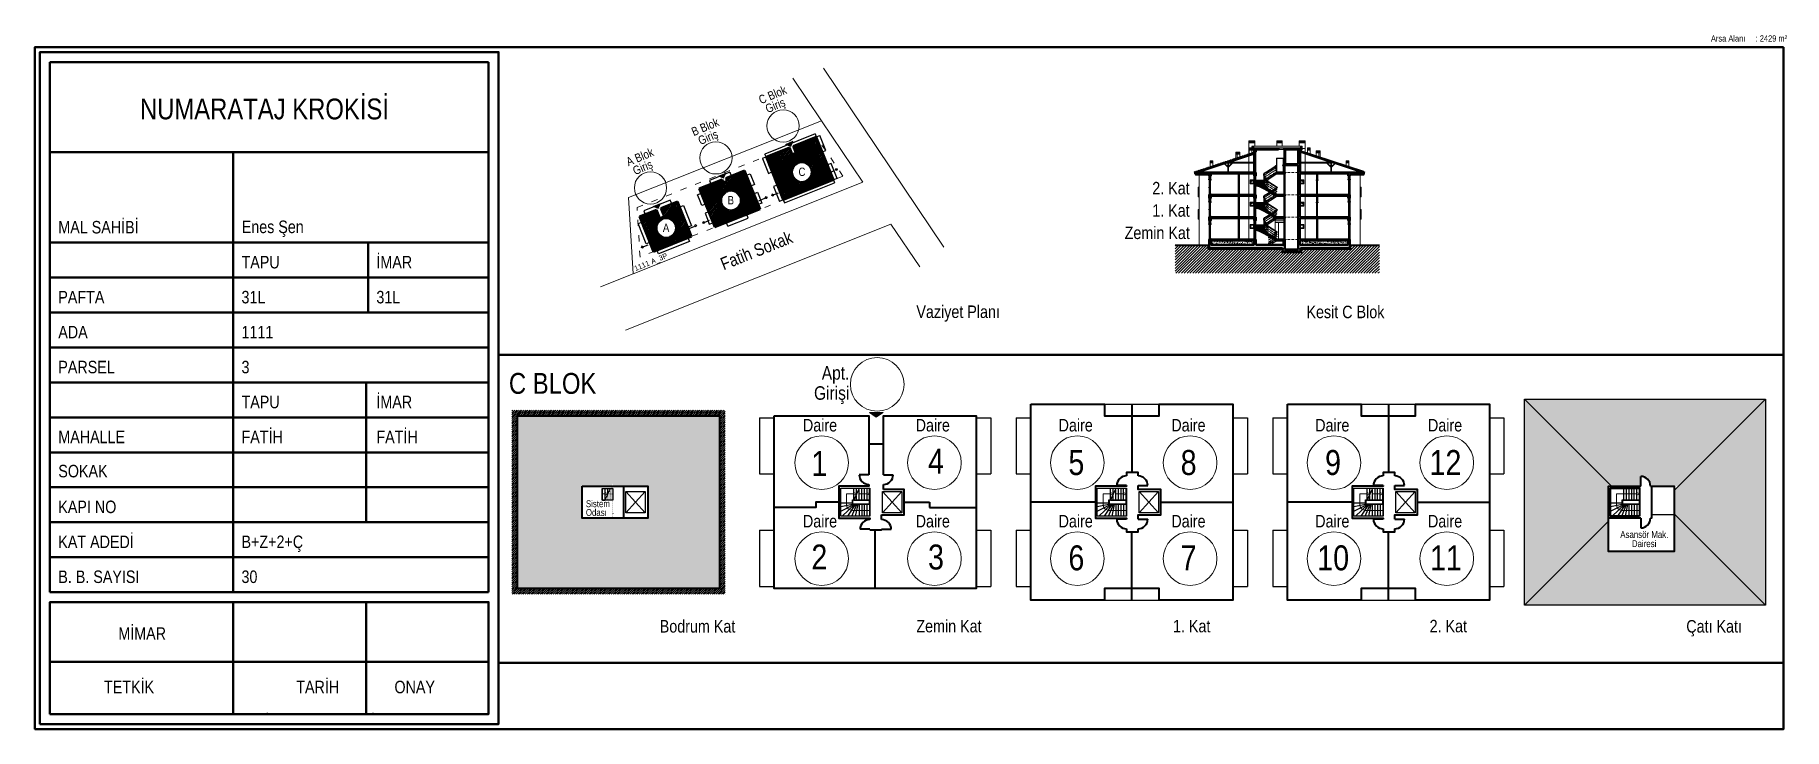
# Model space of a CAD drawing. Header units: millimetres. Extents: x 1811019 to 3717122, y -501178 to -243171.
# Drawn here: x 1811019 to 1819422, y -246506 to -243171 of the extents above; entities that cross this region are included whole.
import ezdxf
from ezdxf.enums import TextEntityAlignment as Align

# ---------------------------------------------------------------- set-up
doc = ezdxf.new("R2010")
doc.units = ezdxf.units.MM
for name, pattern in [('ACAD_ISO03W100', [30, 12, -18]), ('izdüşüm arka', [3.175, 0, -3.175]), ('izdüşüm ön', [9.525, 6.35, -3.175]), ('su yalıtım', [30, 12, -18])]:
    doc.linetypes.add(name, pattern=pattern)
for name, color, linetype, lineweight in [('a_ba', 6, 'Continuous', 50), ('a_doğrama', 251, 'Continuous', 20), ('a_duvar', 255, 'Continuous', 35), ('a_görünüş', 32, 'Continuous', 25), ('a_görünüş_ince', 8, 'Continuous', 20), ('a_görünüş_kalın', 20, 'Continuous', 40), ('a_hatch_ba', 252, 'Continuous', 13), ('a_hatch_misc', 251, 'Continuous', 15), ('a_izdüşüm_arka', 255, 'izdüşüm arka', 30), ('a_izdüşüm_ön', 6, 'izdüşüm ön', 9), ('a_kaplama', 40, 'Continuous', 15), ('a_kesit_line', 7, 'izdüşüm ön', 40), ('a_not_m2_text', 3, 'Continuous', 15), ('a_not_mahal', 253, 'Continuous', 5), ('a_not_misc', 144, 'Continuous', 5), ('a_not_text', 7, 'Continuous', 13), ('a_sınır_parsel', 1, 'Continuous', 20), ('a_sınır_çekme', 8, 'ACAD_ISO03W100', 20), ('a_yalıtım_su', 7, 'su yalıtım', 13), ('a_çerçeve_line', 7, 'Continuous', 50)]:
    doc.layers.add(name, color=color, linetype=linetype, lineweight=lineweight)
doc.styles.get("Standard").update_dxf_attribs({"font": 'ARIALN.TTF'})
pattern_1 = [(45, (-39397.419, 4749.355), (-4.49012806, 4.49012806), []), (45, (-39392.929, 4749.355), (-4.49012806, 4.49012806), [3.175, -1.5875])]
pattern_2 = [(50, (1175978.555, -164502.733), (11.84202212, -1.03604219), [1.23825195, -13.62077143]), (355, (1175978.555, -164502.733), (-2.290826, 12.41871448), [0.99060156, -10.89665511]), (100.4514447, (1175979.542, -164502.819), (9.55119609, 11.38267178), [1.05235223, -11.5758841]), (46.1842, (1175978.555, -164499.431), (17.62016538, -2.7327556), [1.8573779, -20.43115714]), (96.6355576, (1175980.023, -164499.659), (15.431293, 16.0827234), [1.578529, -17.36384185]), (351.1841512, (1175978.555, -164499.431), (15.431293, 16.0827234), [1.4859002, -16.3449083]), (21, (1175980.206, -164500.256), (9.85495094, -6.64724834), [1.23825195, -13.62077143]), (326, (1175980.206, -164500.256), (4.01713816, 11.97223663), [0.99060156, -10.89661714]), (71.451445, (1175981.027, -164500.81), (13.87208908, 5.32498836), [1.05235223, -11.57586416]), (37.5, (1175978.555, -164502.733), (0.200759527, 5.496086174), [0, -10.764536936, 0, -11.0617174, 0, -10.93789221]), (7.5, (1175978.555, -164502.733), (4.343284896, 6.51174761), [0, -6.30682992, 0, -10.516886546, 0, -4.16878156]), (327.5, (1175974.873, -164502.733), (8.813402552, -0.372368945), [0, -4.12750649, 0, -12.87782026, 0, -17.087876884]), (317.5, (1175973.222, -164502.733), (9.62841194, 1.65272452), [0, -5.36575844, 0, -8.55219345, 0, -12.13486909])]

msp = doc.modelspace()

# ---------------------------------------------------------------- texts
at = {"layer": 'a_not_m2_text'}
msp.add_text('Arsa Alanı     : 2429 m²', height=30, dxfattribs=at).set_placement((1819071.2, -243202.2))
at = {"layer": 'a_not_text'}
for s, height, p in [('NUMARATAJ KROKİSİ', 100, (1812121.6, -243576.2)), ('C BLOK', 100, (1813506.2, -244895.2)), ('MİMAR', 60, (1811534.1, -246077.5)), ('TETKİK', 60, (1811471, -246334.5)), ('TARİH', 60, (1812377.5, -246334.5)), ('ONAY', 60, (1812843.5, -246334.5))]:
    msp.add_text(s, height=height, dxfattribs=at).set_placement(p, align=Align.CENTER)
for s, height, p in [('2. Kat', 60, (1816387, -243936.9)), ('1. Kat', 60, (1816387, -244044.2)), ('MAL SAHİBİ', 60, (1811131.2, -244124.6)), ('Enes Şen', 60, (1812012.4, -244122.8)), ('Zemin Kat', 60, (1816254.2, -244151.4)), ('TAPU', 60, (1812011.4, -244292.6)), ('İMAR', 60, (1812659.5, -244292.6)), ('PAFTA', 60, (1811131.2, -244460.6)), ('31L', 60, (1812011.4, -244460.6)), ('31L', 60, (1812659.5, -244460.6)), ('Vaziyet Planı', 60, (1815253.7, -244530.8)), ('Kesit C Blok', 60, (1817127.7, -244531.8)), ('ADA', 60, (1811131.2, -244628.6)), ('1111', 60, (1812011.4, -244628.6)), ('PARSEL', 60, (1811131.2, -244796.6)), ('3', 60, (1812011.4, -244796.6)), ('Apt.', 65, (1814799.2, -244827.3, -48.3)), ('Girişi', 65, (1814761.9, -244924, -48.3)), ('TAPU', 60, (1812011.4, -244964.6)), ('İMAR', 60, (1812659.5, -244964.6)), ('Daire', 60, (1814708.7, -245076.2)), ('Daire', 60, (1815250.3, -245076.2)), ('Daire', 60, (1815937, -245076.2)), ('Daire', 60, (1816478.6, -245076.2)), ('Daire', 60, (1817169.9, -245076.2)), ('Daire', 60, (1817711.6, -245076.2)), ('MAHALLE', 60, (1811131.2, -245132.6)), ('FATİH', 60, (1812011.4, -245132.6)), ('FATİH', 60, (1812659.5, -245132.6)), ('1', 120, (1814749.2, -245290.1)), ('4', 120, (1815309.7, -245279.1)), ('5', 120, (1815984.1, -245285.5)), ('8', 120, (1816523.4, -245285.5)), ('9', 120, (1817217.1, -245285.5)), ('12', 120, (1817719, -245285.5)), ('SOKAK', 60, (1811131.2, -245296.8)), ('KAPI NO', 60, (1811131.2, -245468.6)), ('Sistem', 33, (1813665.9, -245440.1)), ('Odası', 33, (1813665.9, -245482.2)), ('Daire', 60, (1814708.7, -245537.4)), ('Daire', 60, (1815250.3, -245537.4)), ('Daire', 60, (1815937, -245537.4)), ('Daire', 60, (1816478.6, -245537.4)), ('Daire', 60, (1817169.9, -245537.4)), ('Daire', 60, (1817711.6, -245537.4)), ('KAT ADEDİ', 60, (1811131.2, -245636.6)), ('B+Z+2+Ç', 60, (1812011.4, -245636.6)), ('Asansör Mak.', 33, (1818635.4, -245588.1)), ('Dairesi', 33, (1818691.2, -245632.1)), ('2', 120, (1814749.2, -245739.7)), ('3', 120, (1815309.7, -245739.7)), ('6', 120, (1815984.1, -245743.7)), ('7', 120, (1816523.4, -245743.7)), ('10', 120, (1817179.7, -245743.7)), ('11', 120, (1817721.6, -245743.7)), ('B. B. SAYISI', 60, (1811131.2, -245804.6)), ('30', 60, (1812011.4, -245804.6)), ('Bodrum Kat', 60, (1814020.7, -246042.7)), ('Zemin Kat', 60, (1815253.7, -246041.7)), ('1. Kat', 60, (1816486.6, -246041.7)), ('2. Kat', 60, (1817719.6, -246041.7)), ('Çatı Katı', 60, (1818952.6, -246042.7))]:
    msp.add_text(s, height=height, dxfattribs=at).set_placement(p)

# ---------------------------------------------------------------- blocks, each defined once
blk = doc.blocks.new('numarataj_vaziyet')
at = {"layer": 'a_hatch_misc', "ltscale": 100}
h = blk.add_hatch(dxfattribs=at)
h.set_pattern_fill('ANSI31', color=256, scale=3, angle=10)
h.set_pattern_definition([(55, (-1856242.305, 255511.529), (-7.80242322, 5.463315556), [])])
h.paths.add_polyline_path([(-1035, 233, 0.414214), (-1035, 233), (-552, 425), (-717, 839), (-939, 750), (-913, 685), (-948, 671), (-974, 736), (-1200, 646)])
h.paths.add_polyline_path([(-767, 500, -1), (-945, 500, -1)], flags=16)
h.paths.add_polyline_path([(-1406, 515), (-1585, 443), (-1574, 416), (-1609, 402), (-1620, 430), (-1841, 341), (-1692, -30), (-1564, 21), (-1258, 143)])
h.paths.add_polyline_path([(-1449, 227, -1), (-1626, 227, -1)], flags=16)
h.paths.add_polyline_path([(-2050, 219), (-2212, 154), (-2180, 74), (-2222, 57), (-2254, 137), (-2417, 72), (-2282, -266), (-1915, -119)])
h.paths.add_polyline_path([(-2071, -37, -1), (-2248, -37, -1)], flags=16)
at = {"layer": 'a_not_misc'}
h = blk.add_hatch(color=256, dxfattribs=at)
h.dxf.hatch_style = 1
h.paths.add_polyline_path([(-1012, 767), (-941, 796), (-963, 747)])
h = blk.add_hatch(color=256, dxfattribs=at)
h.dxf.hatch_style = 1
h.paths.add_polyline_path([(-1658, 461), (-1587, 489), (-1609, 441)])
h = blk.add_hatch(color=256, dxfattribs=at)
h.dxf.hatch_style = 1
h.paths.add_polyline_path([(-2285, 171), (-2214, 199), (-2236, 151)])
at = {"layer": 'a_ba'}
for p, q in [((-974, 736), (-1200, 646)), ((-948, 671), (-974, 736)), ((-913, 685), (-948, 671)), ((-717, 839), (-939, 750)), ((-939, 750), (-913, 685)), ((-552, 425), (-717, 839)), ((-1200, 646), (-1035, 233)), ((-1035, 233), (-552, 425)), ((-2050, 219), (-2212, 154)), ((-1915, -119), (-2050, 219)), ((-2254, 137), (-2417, 72)), ((-2417, 72), (-2282, -266)), ((-1915, -119), (-2282, -266))]:
    blk.add_line(p, q, dxfattribs=at)
for points in [[(-1406, 515), (-1585, 443)], [(-1258, 143), (-1406, 515)], [(-1620, 430), (-1841, 341)], [(-1841, 341), (-1692, -30)], [(-1609, 402), (-1620, 430)], [(-1574, 416), (-1609, 402)], [(-1585, 443), (-1574, 416)], [(-2254, 137), (-2222, 57), (-2180, 74), (-2212, 154)], [(-1692, -30), (-1564, 21)], [(-1564, 21), (-1258, 143)]]:
    blk.add_lwpolyline(points, dxfattribs=at)
blk.add_arc((-1035, 233), 0.0125, 201.7824, 291.7824, dxfattribs=at)
at = {"layer": 'a_görünüş'}
for p, q in [((-728, 867), (-1211, 674)), ((-717, 839), (-683, 853)), ((-625, 709), (-683, 853)), ((-660, 695), (-625, 709)), ((-1235, 632), (-1177, 488)), ((-1233, 633), (-1198, 647)), ((-575, 583), (-610, 569)), ((-517, 439), (-575, 583)), ((-1548, 499), (-1743, 421)), ((-1743, 421), (-1729, 386)), ((-1548, 499), (-1534, 464)), ((-1389, 471), (-1354, 485)), ((-1354, 485), (-1312, 380)), ((-1312, 380), (-1347, 366)), ((-1177, 488), (-1143, 502)), ((-1093, 376), (-1127, 363)), ((-1127, 363), (-1070, 219)), ((-1024, 205), (-541, 398)), ((-517, 439), (-552, 425)), ((-2029, 165), (-1994, 179)), ((-1994, 179), (-1916, -16)), ((-1317, 292), (-1283, 306)), ((-1283, 306), (-1241, 201)), ((-1241, 201), (-1276, 188)), ((-1035, 233), (-1070, 219)), ((-2430, 5), (-2395, 19)), ((-2352, -190), (-2430, 5)), ((-1567, -20), (-1581, 14)), ((-1372, 58), (-1386, 92)), ((-1936, -168), (-2233, -287)), ((-1916, -16), (-1951, -30)), ((-1950, -133), (-1936, -168)), ((-2318, -176), (-2352, -190)), ((-2233, -287), (-2247, -252))]:
    blk.add_line(p, q, dxfattribs=at)
for points in [[(-728, 867), (-717, 839)], [(-1200, 646), (-1211, 674)], [(-552, 425), (-541, 398)], [(-2106, 196), (-2120, 231), (-2375, 129), (-2361, 94)], [(-1781, 193), (-1816, 179), (-1839, 237), (-1858, 283), (-1823, 297)], [(-1035, 233), (-1024, 205)], [(-1751, 118), (-1786, 105), (-1763, 47), (-1745, 0), (-1710, 14)], [(-1567, -20), (-1372, 58)]]:
    blk.add_lwpolyline(points, dxfattribs=at)
at = {"layer": 'a_görünüş_ince'}
for p, q in [((-668, 992), (-944, 1403)), ((-647, 1499), (509, -220)), ((277, -411), (0, 0)), ((-2551, -1019), (0, 0)), ((-2791, -604), (-2477, -478))]:
    blk.add_line(p, q, dxfattribs=at)
at = {"layer": 'a_not_misc'}
for points in [[(-1012, 767), (-941, 796), (-963, 747), (-1012, 767)], [(-1658, 461), (-1587, 489), (-1609, 441), (-1658, 461)], [(-2285, 171), (-2214, 199), (-2236, 151), (-2285, 171)]]:
    blk.add_lwpolyline(points, dxfattribs=at)
for centre, radius in [((-1036, 944, -58), 155), ((-1682, 637, -58), 155), ((-856, 500), 88.6), ((-2310, 348, -58), 155), ((-1537, 227), 88.6), ((-2159, -37), 88.6)]:
    blk.add_circle(centre, radius, dxfattribs=at)
at = {"layer": 'a_sınır_parsel', "flags": 128}
for points in [[(-2520, 255), (-668, 992)], [(-668, 992), (-271, 403)], [(-271, 403), (-2477, -478)], [(-2477, -478), (-2520, 255)]]:
    blk.add_lwpolyline(points, dxfattribs=at)
at = {"layer": 'a_sınır_çekme', "ltscale": 5}
for p, q in [((-2439, 159), (-719, 844)), ((-461, 462), (-719, 844)), ((-461, 462), (-2411, -317)), ((-2411, -317), (-2439, 159))]:
    blk.add_line(p, q, dxfattribs=at)
at = {"layer": 'a_not_text'}
for s, height, rotation, p in [('C Blok', 82.1, 22.6009, (-1249, 1152)), ('Giriş', 82.1, 22.6009, (-1185, 1066)), ('B Blok', 82.1, 22.6009, (-1895, 845)), ('Giriş', 82.1, 22.6009, (-1831, 760)), ('A Blok', 82.1, 22.6009, (-2522, 556)), ('Giriş', 82.1, 22.6009, (-2459, 470)), ('Fatih Sokak', 120, 21.7977, (-1607, -444)), ('1111 A_3P ', 50, 22.6009, (-2454, -452))]:
    blk.add_text(s, height=height, rotation=rotation, dxfattribs=at).set_placement(p)
for s, p in [('C', (-888, 463)), ('B', (-1569, 190)), ('A ', (-2191, -74))]:
    blk.add_text(s, height=80, dxfattribs=at).set_placement(p)
blk = doc.blocks.new('kesit_2_c_blok')
at = {"layer": 'a_ba'}
for p, q in [((-1390, 0), (-2080, 0)), ((-965, 0), (-1097, 0)), ((0, 0), (-740, 0)), ((-1415, -15), (-2055, -15)), ((-965, -15), (-1097, -15)), ((-25, -15), (-740, -15))]:
    blk.add_line(p, q, dxfattribs=at)
at = {"layer": 'a_ba', "ltscale": 100}
for p, q in [((-490, 220), (-490, 210)), ((-480, 220), (-480, 210))]:
    blk.add_line(p, q, dxfattribs=at)
at = {"layer": 'a_ba'}
for points in [[(-765, -15), (-765, 315)], [(-740, 0), (-740, 315)], [(-2055, -15), (-2055, -50), (-2080, -50), (-2080, 0)], [(-1390, 0), (-1390, -50), (-1415, -50), (-1415, -15)], [(-965, -15), (-965, 0)], [(0, 0), (0, -50), (-25, -50), (-25, -15)]]:
    blk.add_lwpolyline(points, dxfattribs=at)
for points in [[(-2080, 220), (-2060, 220), (-2060, 230), (-2080, 230)], [(0, 220), (-20, 220), (-20, 230), (0, 230)]]:
    blk.add_lwpolyline(points, close=True, dxfattribs=at)
at = {"layer": 'a_ba', "ltscale": 100}
for points in [[(-490, 220), (-480, 220)], [(-490, 210), (-480, 210)]]:
    blk.add_lwpolyline(points, dxfattribs=at)
at = {"layer": 'a_doğrama', "linetype": 'Continuous'}
for p, q in [((-493, 7), (-493, 208)), ((-493, 208), (-488, 208)), ((-493, 7), (-488, 7)), ((-492, 210), (-492, 208)), ((-488, 7), (-488, 208))]:
    blk.add_line(p, q, dxfattribs=at)
at = {"layer": 'a_doğrama'}
for points in [[(-2078, 102), (-2078, 16)], [(-2078, 102), (-2077, 102)], [(-2077, 102), (-2077, 16)], [(-2064, 214), (-2064, 20)], [(-2063, 214), (-2063, 20)], [(-17, 214), (-17, 20)], [(-16, 214), (-16, 20)], [(-4, 102), (-4, 16)], [(-4, 102), (-3, 102)], [(-3, 102), (-3, 16)]]:
    blk.add_lwpolyline(points, dxfattribs=at)
for points in [[(-2066, 214), (-2072, 214), (-2072, 220), (-2066, 220)], [(-2066, 14), (-2072, 14), (-2072, 20), (-2066, 20)], [(-2060, 214), (-2066, 214), (-2066, 220), (-2060, 220)], [(-2060, 14), (-2066, 14), (-2066, 20), (-2060, 20)], [(-2059, 218), (-2060, 218), (-2060, 222), (-2058, 222), (-2058, 219)], [(-2059, 16), (-2060, 16), (-2060, 12), (-2058, 12), (-2058, 15)], [(-1475, 160), (-1417, 160), (-1417, 220), (-1475, 220)], [(-1469, 166), (-1421, 166), (-1421, 214), (-1469, 214)], [(-1465, 170), (-1425, 170), (-1425, 210), (-1465, 210)], [(-738, 160), (-680, 160), (-680, 220), (-738, 220)], [(-734, 166), (-686, 166), (-686, 214), (-734, 214)], [(-730, 170), (-690, 170), (-690, 210), (-730, 210)], [(-21, 218), (-20, 218), (-20, 222), (-22, 222), (-22, 219)], [(-21, 16), (-20, 16), (-20, 12), (-22, 12), (-22, 15)], [(-20, 214), (-14, 214), (-14, 220), (-20, 220)], [(-20, 14), (-14, 14), (-14, 20), (-20, 20)], [(-14, 214), (-8, 214), (-8, 220), (-14, 220)], [(-14, 14), (-8, 14), (-8, 20), (-14, 20)]]:
    blk.add_lwpolyline(points, close=True, dxfattribs=at)
at = {"layer": 'a_doğrama', "linetype": 'Continuous'}
for points in [[(-492, 210), (-490, 210)], [(-480, 210), (-478, 210), (-478, 207), (-488, 207)]]:
    blk.add_lwpolyline(points, dxfattribs=at)
at = {"layer": 'a_duvar'}
for p, q in [((-2060, 10), (-2080, 10)), ((-20, 220), (0, 220)), ((-20, 10), (0, 10))]:
    blk.add_line(p, q, dxfattribs=at)
for points in [[(-2080, 230), (-2080, 280)], [(-2060, 230), (-2060, 280)], [(-1650, 0), (-1650, 315)], [(-1640, 0), (-1640, 315)], [(-1415, 0), (-1415, 280)], [(-1395, 0), (-1395, 280)], [(-975, 0), (-975, 315)], [(-965, 0), (-965, 315)], [(-490, 220), (-490, 315)], [(-480, 220), (-480, 315)], [(-20, 230), (-20, 280)], [(0, 230), (0, 280)], [(-2080, 10), (-2080, 0)], [(-2060, 10), (-2060, 0)], [(-20, 10), (-20, 0)], [(0, 10), (0, 0)]]:
    blk.add_lwpolyline(points, dxfattribs=at)
at = {"layer": 'a_görünüş_ince'}
for p, q in [((-2230, 14), (-2249, 14)), ((-2230, 12), (-2249, 12)), ((-2230, 110), (-2245, 110)), ((-2230, 107), (-2245, 107)), ((150, 110), (165, 110)), ((150, 107), (165, 107)), ((150, 14), (168, 14)), ((150, 12), (169, 12))]:
    blk.add_line(p, q, dxfattribs=at)
for points in [[(-2230, -50), (-2230, 296)], [(-1495, 6), (-1495, 313)], [(-660, 6), (-660, 313)], [(150, -50), (150, 296)], [(-2249, 12), (-2249, 14)], [(-2249, 14), (-2249, 14)], [(-2245, 107), (-2245, 110)], [(-2245, 19), (-2245, 102)], [(-2245, 102), (-2230, 102)], [(-2245, -32), (-2245, 12)], [(-2240, 19), (-2240, 102)], [(-2235, 19), (-2235, 102)], [(-2082, 218), (-2082, 14)], [(-2080, 16), (-2080, 107)], [(-2074, 16), (-2074, 107)], [(-2072, 214), (-2072, 20)], [(-2066, 214), (-2066, 20)], [(-2060, 214), (-2060, 20)], [(-478, 207), (-478, 6)], [(-20, 214), (-20, 20)], [(-14, 214), (-14, 20)], [(-8, 214), (-8, 20)], [(-6, 16), (-6, 107)], [(0, 16), (0, 107)], [(2, 218), (2, 14)], [(165, 102), (150, 102)], [(155, 19), (155, 102)], [(160, 19), (160, 102)], [(165, 107), (165, 110)], [(165, 19), (165, 102)], [(165, -32), (165, 12)], [(168, 14), (169, 14)], [(169, 12), (169, 14)], [(-2230, -32), (-2245, -32)], [(150, -32), (165, -32)]]:
    blk.add_lwpolyline(points, dxfattribs=at)
at = {"layer": 'a_görünüş_kalın'}
for p, q in [((-2074, 110), (-2080, 110)), ((-2078, 109), (-2080, 109)), ((-2074, 109), (-2077, 109)), ((0, 110), (-6, 110)), ((-4, 109), (-6, 109)), ((0, 109), (-3, 109))]:
    blk.add_line(p, q, dxfattribs=at)
for points in [[(-2080, 109), (-2080, 110)], [(-2077, 107), (-2078, 107), (-2078, 109)], [(-2077, 107), (-2077, 109)], [(-2074, 109), (-2074, 110)], [(-6, 109), (-6, 110)], [(-3, 107), (-4, 107), (-4, 109)], [(-3, 107), (-3, 109)], [(0, 109), (0, 110)]]:
    blk.add_lwpolyline(points, dxfattribs=at)
at = {"layer": 'a_kaplama'}
for p, q in [((-2060, 14), (-2084, 14)), ((-2060, 12), (-2084, 12)), ((-20, 14), (3, 14)), ((-20, 12), (4, 12))]:
    blk.add_line(p, q, dxfattribs=at)
for points in [[(-2084, 12), (-2084, 14)], [(-2084, 14), (-2084, 14)], [(-2060, 12), (-2060, 14)], [(-20, 12), (-20, 14)], [(3, 14), (4, 14)], [(4, 12), (4, 14)]]:
    blk.add_lwpolyline(points, dxfattribs=at)
at = {"layer": 'a_not_misc'}
for points in [[(-1421, 166), (-1445, 214), (-1469, 166)], [(-686, 166), (-710, 214), (-734, 166)]]:
    blk.add_lwpolyline(points, dxfattribs=at)

# ---------------------------------------------------------------- hatches: boundary and pattern name
at = {"layer": 'a_hatch_ba'}
h = msp.add_hatch(dxfattribs=at)
h.set_pattern_fill('ANSI33', color=256)
h.set_pattern_definition(pattern_1)
h.paths.add_polyline_path([(1817336.8, -244195.3), (1817336.8, -244153), (1817096.3, -244153), (1817096.3, -244050.6), (1817328.7, -244050.6), (1817328.7, -244062), (1817336.8, -244062), (1817336.8, -244045.8), (1817096.3, -244045.8), (1817096.3, -243943.4), (1817328.7, -243943.4), (1817328.7, -243954.8), (1817336.8, -243954.8), (1817336.8, -243938.5), (1817096.3, -243938.5), (1817096.3, -243836.1), (1817328.7, -243836.1), (1817328.7, -243847.5), (1817336.8, -243847.5), (1817336.8, -243841.7), (1817401.8, -243841.7), (1817401.8, -243831.3), (1817336.8, -243831.3), (1817096.3, -243831.3), (1817096.3, -243720.8), (1817106, -243720.8), (1817106, -243715.9), (1817019.9, -243715.9), (1817019.9, -243720.8), (1817088.2, -243720.8), (1817088.2, -243792.3), (1817019.9, -243792.3), (1817019.9, -243797.1), (1817088.2, -243797.1), (1817088.2, -243836.1), (1817088.2, -243943.4), (1817088.2, -244050.6), (1817088.2, -244153), (1817088.2, -244201.8), (1817023.2, -244201.8), (1817023.2, -244153), (1817016.7, -244153), (1816980.1, -244153), (1816980.1, -244147.4), (1816971.3, -244147.4), (1816971.3, -244141.7), (1816962.5, -244141.7), (1816962.5, -244136.1), (1816953.8, -244136.1), (1816953.8, -244130.4), (1816945, -244130.4), (1816945, -244124.8), (1816935.1, -244124.8), (1816935.1, -244119.1), (1816925.2, -244119.1), (1816925.2, -244113.5), (1816915, -244113.5), (1816915, -244107.8), (1816901.4, -244107.8), (1816901.4, -244102.2), (1816883.4, -244102.2), (1816883.4, -244106.3), (1816901.4, -244112), (1816915, -244117.8), (1816925.2, -244123.5), (1816935.1, -244129.2), (1816945, -244135), (1816953.8, -244140.7), (1816962.5, -244146.4), (1816980.1, -244157.9), (1817016.7, -244157.9), (1817016.7, -244179), (1816885, -244179), (1816885, -244153), (1816660.8, -244153), (1816660.8, -244195.3), (1817013.4, -244195.3), (1817013.4, -244211.5), (1817099.5, -244211.5), (1817099.5, -244195.3)])
h.paths.add_polyline_path([(1817096.3, -244179), (1817096.3, -244157.9), (1817328.7, -244157.9), (1817328.7, -244179)], flags=16)
h.paths.add_polyline_path([(1816876.9, -244179), (1816668.9, -244179), (1816668.9, -244157.9), (1816876.9, -244157.9)], flags=16)
h = msp.add_hatch(dxfattribs=at)
h.set_pattern_fill('ANSI33', color=256)
h.set_pattern_definition(pattern_1)
h.paths.add_polyline_path([(1816885, -243720.8), (1816993.9, -243720.8), (1816993.9, -243715.9), (1816867.2, -243715.9), (1816867.2, -243720.8), (1816876.9, -243720.8), (1816876.9, -243732.1), (1816885, -243732.1)])
h = msp.add_hatch(dxfattribs=at)
h.set_pattern_fill('ANSI33', color=256)
h.set_pattern_definition(pattern_1)
h.paths.add_polyline_path([(1816595.8, -243831.3), (1816595.8, -243841.7), (1816660.8, -243841.7), (1816660.8, -243847.5), (1816668.9, -243847.5), (1816668.9, -243836.1), (1816876.9, -243836.1), (1816876.9, -243847.5), (1816885, -243847.5), (1816885, -243831.3), (1816660.8, -243831.3)])
h = msp.add_hatch(dxfattribs=at)
h.set_pattern_fill('ANSI33', color=256)
h.set_pattern_definition(pattern_1)
h.paths.add_polyline_path([(1816980.1, -243831.3), (1816980.1, -243836.1), (1817023.2, -243836.1), (1817023.2, -243831.3)])
h = msp.add_hatch(dxfattribs=at)
h.set_pattern_fill('ANSI33', color=256)
h.set_pattern_definition(pattern_1)
h.paths.add_polyline_path([(1816667.3, -243863.8), (1816660.8, -243863.8), (1816660.8, -243867), (1816667.3, -243867)])
h = msp.add_hatch(dxfattribs=at)
h.set_pattern_fill('ANSI33', color=256)
h.set_pattern_definition(pattern_1)
h.paths.add_polyline_path([(1816901.4, -243897.5), (1816915, -243903.3), (1816925.2, -243909), (1816935.1, -243914.7), (1816945, -243920.5), (1816953.8, -243926.2), (1816962.5, -243931.9), (1816980.1, -243943.4), (1817023.2, -243943.4), (1817023.2, -243938.5), (1816980.1, -243938.5), (1816980.1, -243932.9), (1816971.3, -243932.9), (1816971.3, -243927.2), (1816962.5, -243927.2), (1816962.5, -243921.6), (1816953.8, -243921.6), (1816953.8, -243915.9), (1816945, -243915.9), (1816945, -243910.3), (1816935.1, -243910.3), (1816935.1, -243904.6), (1816925.2, -243904.6), (1816925.2, -243899), (1816915, -243899), (1816915, -243893.3), (1816901.4, -243893.3), (1816901.4, -243887.7), (1816883.4, -243887.7), (1816883.4, -243891.8)])
h = msp.add_hatch(dxfattribs=at)
h.set_pattern_fill('ANSI33', color=256)
h.set_pattern_definition(pattern_1)
h.paths.add_polyline_path([(1817180.8, -243867), (1817177.5, -243867), (1817177.5, -243870.3), (1817180.8, -243870.3)])
h = msp.add_hatch(dxfattribs=at)
h.set_pattern_fill('ANSI33', color=256)
h.set_pattern_definition(pattern_1)
h.paths.add_polyline_path([(1817336.8, -243863.8), (1817330.3, -243863.8), (1817330.3, -243867), (1817336.8, -243867)])
h = msp.add_hatch(dxfattribs=at)
h.set_pattern_fill('ANSI33', color=256)
h.set_pattern_definition(pattern_1)
h.paths.add_polyline_path([(1816876.9, -243943.4), (1816876.9, -243954.8), (1816885, -243954.8), (1816885, -243938.5), (1816660.8, -243938.5), (1816660.8, -243954.8), (1816668.9, -243954.8), (1816668.9, -243943.4)])
h = msp.add_hatch(dxfattribs=at)
h.set_pattern_fill('ANSI33', color=256)
h.set_pattern_definition(pattern_1)
h.paths.add_polyline_path([(1816667.3, -243971), (1816660.8, -243971), (1816660.8, -243974.3), (1816667.3, -243974.3)])
h = msp.add_hatch(dxfattribs=at)
h.set_pattern_fill('ANSI33', color=256)
h.set_pattern_definition(pattern_1)
h.paths.add_polyline_path([(1817023.2, -244050.6), (1817023.2, -244045.8), (1816980.1, -244045.8), (1816980.1, -244040.1), (1816971.3, -244040.1), (1816971.3, -244034.5), (1816962.5, -244034.5), (1816962.5, -244028.8), (1816953.8, -244028.8), (1816953.8, -244023.2), (1816945, -244023.2), (1816945, -244017.5), (1816935.1, -244017.5), (1816935.1, -244011.9), (1816925.2, -244011.9), (1816925.2, -244006.2), (1816915, -244006.2), (1816915, -244000.6), (1816901.4, -244000.6), (1816901.4, -243994.9), (1816883.4, -243994.9), (1816883.4, -243999.1), (1816901.4, -244004.8), (1816915, -244010.5), (1816925.2, -244016.2), (1816935.1, -244022), (1816945, -244027.7), (1816953.8, -244033.4), (1816962.5, -244039.2), (1816980.1, -244050.6)])
h = msp.add_hatch(dxfattribs=at)
h.set_pattern_fill('ANSI33', color=256)
h.set_pattern_definition(pattern_1)
h.paths.add_polyline_path([(1817180.8, -243974.3), (1817177.5, -243974.3), (1817177.5, -243977.5), (1817180.8, -243977.5)])
h = msp.add_hatch(dxfattribs=at)
h.set_pattern_fill('ANSI33', color=256)
h.set_pattern_definition(pattern_1)
h.paths.add_polyline_path([(1817336.8, -243971), (1817330.3, -243971), (1817330.3, -243974.3), (1817336.8, -243974.3)])
h = msp.add_hatch(dxfattribs=at)
h.set_pattern_fill('ANSI33', color=256)
h.set_pattern_definition(pattern_1)
h.paths.add_polyline_path([(1816885, -244045.8), (1816660.8, -244045.8), (1816660.8, -244062), (1816668.9, -244062), (1816668.9, -244050.6), (1816876.9, -244050.6), (1816876.9, -244062), (1816885, -244062)])
h = msp.add_hatch(dxfattribs=at)
h.set_pattern_fill('ANSI33', color=256)
h.set_pattern_definition(pattern_1)
h.paths.add_polyline_path([(1816667.3, -244078.3), (1816660.8, -244078.3), (1816660.8, -244081.5), (1816667.3, -244081.5)])
h = msp.add_hatch(dxfattribs=at)
h.set_pattern_fill('ANSI33', color=256)
h.set_pattern_definition(pattern_1)
h.paths.add_polyline_path([(1817336.8, -244078.3), (1817330.3, -244078.3), (1817330.3, -244081.5), (1817336.8, -244081.5)])
h = msp.add_hatch(dxfattribs=at)
h.set_pattern_fill('ANSI33', color=256)
h.set_pattern_definition(pattern_1)
h.paths.add_polyline_path([(1817013.4, -244195.3), (1816657.5, -244195.3), (1816657.5, -244198.5), (1817013.4, -244198.5)])
h = msp.add_hatch(dxfattribs=at)
h.set_pattern_fill('ANSI33', color=256)
h.set_pattern_definition(pattern_1)
h.paths.add_polyline_path([(1817102.8, -244211.5), (1817010.2, -244211.5), (1817010.2, -244214.8), (1817102.8, -244214.8)])
h = msp.add_hatch(dxfattribs=at)
h.set_pattern_fill('ANSI33', color=256)
h.set_pattern_definition(pattern_1)
h.paths.add_polyline_path([(1817340, -244195.3), (1817099.5, -244195.3), (1817099.5, -244198.5), (1817340, -244198.5)])
at = {"layer": 'a_hatch_misc'}
h = msp.add_hatch(dxfattribs=at)
h.set_pattern_fill('HEX', color=256, scale=0.065)
h.set_pattern_definition([(0, (-2173804.54072, -4576422.67576), (0, 0.357452547872), [0.206375324685, -0.41275064937]), (120, (-2173804.54072, -4576422.67576), (-0.309562987105, -0.178726273936), [0.206375324685, -0.41275064937]), (60, (-2173804.33435, -4576422.67576), (-0.309562987105, 0.178726273936), [0.206375324685, -0.41275064937])])
h.paths.add_polyline_path([(1817019.9, -243713.6), (1817019.9, -243715.2), (1817101.3, -243715.2), (1817101.3, -243713.6)])
h.paths.add_polyline_path([(1816993.9, -243715.2), (1816993.9, -243713.6), (1816872, -243713.6), (1816872, -243715.2)])
h = msp.add_hatch(dxfattribs=at)
h.set_pattern_fill('ANSI31', color=256, scale=3)
h.set_pattern_definition([(45, (-39397.419, 4749.355), (-6.73519209, 6.73519209), [])])
edge = h.paths.add_edge_path()
edge.add_line((1816497.1, -244182.3), (1816497.1, -244316))
edge.add_line((1816497.1, -244316), (1817477.9, -244316))
edge.add_line((1817477.9, -244315.9), (1817477.9, -244182.3))
edge.add_line((1817477.9, -244182.3), (1817340, -244182.3))
edge.add_line((1817340, -244182.3), (1817340, -244198.5))
edge.add_line((1817340, -244198.5), (1817099.5, -244198.5))
edge.add_line((1817099.5, -244198.5), (1817099.5, -244211.5))
edge.add_line((1817099.5, -244211.5), (1817102.8, -244211.5))
edge.add_line((1817102.8, -244211.5), (1817102.8, -244214.8))
edge.add_line((1817102.8, -244214.8), (1817010.2, -244214.8))
edge.add_line((1817010.2, -244214.8), (1817010.2, -244211.5))
edge.add_line((1817010.2, -244211.5), (1817013.4, -244211.5))
edge.add_line((1817013.4, -244211.5), (1817013.4, -244198.5))
edge.add_line((1817013.4, -244198.5), (1816657.5, -244198.5))
edge.add_line((1816657.5, -244198.5), (1816657.5, -244182.3))
edge.add_line((1816657.5, -244182.3), (1816497.1, -244182.3))
h = msp.add_hatch(dxfattribs=at)
h.set_pattern_fill('AR-CONC', color=256, scale=0.065)
h.set_pattern_definition(pattern_2)
h.paths.add_polyline_path([(1816876.9, -244179), (1816876.9, -244157.9), (1816668.9, -244157.9), (1816668.9, -244179)])
h = msp.add_hatch(dxfattribs=at)
h.set_pattern_fill('AR-CONC', color=256, scale=0.065)
h.set_pattern_definition(pattern_2)
h.paths.add_polyline_path([(1817096.3, -244157.9), (1817096.3, -244179), (1817328.7, -244179), (1817328.7, -244157.9)])
at = {"layer": 'a_hatch_misc', "ltscale": 10}
h = msp.add_hatch(dxfattribs=at)
h.set_pattern_fill('AR-RSHKE', color=256, scale=0.1, angle=270)
h.set_pattern_definition([(270, (-37572.514, 7709.355), (30.48, -64.77), [15.24, -12.7, 17.78, -7.62, 22.86, -10.16]), (270, (-37571.244, 7694.115), (30.48, -64.77), [12.7, -48.26, 10.16, -15.24]), (270, (-37574.42, 7663.635), (30.48, -64.77), [7.62, -78.74]), (0, (-37572.514, 7709.355), (30.48, 21.59), [29.21, -92.71]), (0, (-37572.514, 7694.115), (30.48, 21.59), [28.575, -93.345]), (0, (-37572.514, 7681.415), (30.48, 21.59), [26.67, -95.25]), (0, (-37574.42, 7663.635), (30.48, 21.59), [29.21, -92.71]), (0, (-37574.42, 7656.015), (30.48, 21.59), [29.21, -92.71]), (0, (-37572.514, 7633.155), (30.48, 21.59), [27.94, -93.98])])
h.paths.add_polyline_path([(1818733.6, -245292.3, -0.414214), (1818780.2, -245338.9), (1818915.5, -245338.9), (1819333.1, -244921.4), (1818176, -244921.4), (1818593.6, -245338.9), (1818733.6, -245338.9)])
h.paths.add_polyline_path([(1818176, -245910.5), (1818579.6, -245506.9), (1818579.6, -245324.9), (1818176, -244921.4)])
h.paths.add_polyline_path([(1818579.6, -245653.9), (1818579.6, -245506.9), (1818176, -245910.5), (1819333.1, -245910.5), (1818894.5, -245471.9), (1818894.5, -245653.9)])
h.paths.add_polyline_path([(1819333.1, -245910.5), (1819333.1, -244921.4), (1818894.5, -245359.9), (1818894.5, -245471.9)])
at = {"layer": 'a_hatch_misc'}
h = msp.add_hatch(dxfattribs=at)
h.set_pattern_fill('ANSI31', color=256, scale=2)
h.set_pattern_definition([(45, (-37572.514, 7709.355), (-4.49012806, 4.49012806), [])])
h.paths.add_polyline_path([(1814335, -244973.7), (1813310.5, -244973.7), (1813310.5, -245858.1), (1814335, -245858.1)])
h.paths.add_polyline_path([(1814310, -244998.7), (1814310, -245833.1), (1813335.5, -245833.1), (1813335.5, -244998.7)], flags=16)
h.paths.add_polyline_path([(1814308, -245000.7), (1814308, -245831.1), (1813337.5, -245831.1), (1813337.5, -245000.7)], flags=0)
h.paths.add_polyline_path([(1813962.7, -245338.9), (1813962.7, -245492.9), (1813647.8, -245492.9), (1813647.8, -245338.9)], flags=0)
h.paths.add_polyline_path([(1813744.1, -245350.6), (1813795.9, -245350.6), (1813795.9, -245406.6), (1813757.1, -245406.6), (1813757.1, -245406.6), (1813745.5, -245406.6), (1813744.1, -245406.6)], flags=0)
h.paths.add_polyline_path([(1813769.3, -245375.6), (1813770.7, -245376.3), (1813769.3, -245376.9)], flags=0)
h.paths.add_polyline_path([(1813783.3, -245370.4), (1813795.9, -245376.3), (1813795.9, -245404.2), (1813760.7, -245404.2), (1813783.3, -245353.9)], flags=0)
h.paths.add_polyline_path([(1813857.7, -245364.6), (1813951, -245364.6), (1813951, -245467.2), (1813951, -245467.2), (1813857.7, -245467.2), (1813857.7, -245467.2), (1813857.7, -245364.6)], flags=0)
h = msp.add_hatch(dxfattribs=at)
h.set_pattern_fill('AR-CONC', color=256, scale=0.23328)
h.set_pattern_definition([(50, (-40820.22, 8131.064), (42.5000396, -3.7182699), [4.443984, -48.883824]), (355, (-40820.22, 8131.064), (-8.2215854, 44.5697409), [3.5551872, -39.1071955]), (100.4514447, (-40816.678, 8130.754), (34.2784541, 40.8514692), [3.7768053, -41.5448923]), (46.1842, (-40820.22, 8142.914), (63.2373187, -9.8076343), [6.665976, -73.325736]), (96.6355576, (-40814.95, 8142.1), (55.3816364, 57.7195663), [5.6652102, -62.3173947]), (351.184151, (-40820.22, 8142.914), (55.3816364, 57.7195663), [5.3327731, -58.6605263]), (21, (-40814.294, 8139.95), (35.3686052, -23.85642543), [4.443984, -48.883824]), (326, (-40814.294, 8139.95), (14.4171772, 42.9673687), [3.5551872, -39.1070592]), (71.451445, (-40811.347, 8137.964), (49.7857823, 19.1109435), [3.7768053, -41.5448206]), (37.5, (-40820.22, 8131.064), (0.72050937, 19.72499947), [0, -38.63303424, 0, -39.6995904, 0, -39.255192]), (7.5, (-40820.22, 8131.064), (15.58769087, 23.3701245), [0, -22.63469184, 0, -37.74423744, 0, -14.9614128]), (327.5, (-40833.433, 8131.064), (31.63057404, -1.3364014), [0, -14.81328, 0, -46.2174336, 0, -61.3269792]), (317.5, (-40839.358, 8131.064), (34.55557543, 5.93149183), [0, -19.257264, 0, -30.69311616, 0, -43.5510432])])
h.paths.add_polyline_path([(1814308, -245000.7), (1813337.5, -245000.7), (1813337.5, -245831.1), (1814308, -245831.1)])
h.paths.add_polyline_path([(1813962.7, -245492.9), (1813647.8, -245492.9), (1813647.8, -245338.9), (1813962.7, -245338.9)], flags=16)
h.paths.add_polyline_path([(1813951, -245467.2), (1813951, -245467.2), (1813951, -245467.2)], flags=0)
h.paths.add_polyline_path([(1813795.9, -245406.6), (1813757.1, -245406.6), (1813757.1, -245406.6), (1813744.1, -245406.6), (1813744.1, -245350.6), (1813795.9, -245350.6)], flags=0)
h.paths.add_polyline_path([(1813795.9, -245404.2), (1813760.7, -245404.2), (1813795.9, -245325.9)], flags=16)
h.paths.add_polyline_path([(1813756.7, -245376.3), (1813770.7, -245376.3), (1813756.7, -245369.8)], flags=0)
h.paths.add_polyline_path([(1813657.3, -245491.3), (1813775.3, -245491.3), (1813775.3, -245440.1), (1813657.3, -245440.1)], flags=8)
h.paths.add_polyline_path([(1813657.3, -245449.2), (1813789.9, -245449.2), (1813789.9, -245397.9), (1813657.3, -245397.9)], flags=8)
at = {"layer": 'a_not_misc'}
h = msp.add_hatch(color=256, dxfattribs=at)
h.dxf.hatch_style = 1
h.paths.add_polyline_path([(1815094.1, -244985.9), (1815061.1, -245007.9), (1815028.1, -244985.9)])

# ---------------------------------------------------------------- linework, layer by layer
at = {"layer": 'a_ba'}
for p, q in [((1816993.9, -243715.9), (1816993.9, -243720.8)), ((1817019.9, -243715.9), (1817019.9, -243720.8)), ((1816595.8, -243837.8), (1816595.8, -243831.3)), ((1817088.2, -243792.3), (1817019.9, -243792.3)), ((1817088.2, -243797.1), (1817019.9, -243797.1)), ((1816901.4, -243887.7), (1816883.4, -243887.7)), ((1816901.4, -243893.3), (1816901.4, -243887.7)), ((1816915, -243893.3), (1816901.4, -243893.3)), ((1816915, -243899), (1816915, -243893.3)), ((1816925.2, -243899), (1816915, -243899)), ((1816925.2, -243904.6), (1816925.2, -243899)), ((1816935.1, -243904.6), (1816925.2, -243904.6)), ((1816935.1, -243910.3), (1816935.1, -243904.6)), ((1816945, -243910.3), (1816935.1, -243910.3)), ((1816945, -243915.9), (1816945, -243910.3)), ((1816953.8, -243915.9), (1816945, -243915.9)), ((1816953.8, -243921.6), (1816953.8, -243915.9)), ((1816962.5, -243921.6), (1816953.8, -243921.6)), ((1816962.5, -243927.2), (1816962.5, -243921.6)), ((1816971.3, -243927.2), (1816962.5, -243927.2)), ((1816971.3, -243932.9), (1816971.3, -243927.2)), ((1816980.1, -243932.9), (1816971.3, -243932.9)), ((1816980.1, -243938.5), (1816980.1, -243932.9)), ((1816901.4, -243994.9), (1816883.4, -243994.9)), ((1816901.4, -244000.6), (1816901.4, -243994.9)), ((1816915, -244000.6), (1816901.4, -244000.6)), ((1816915, -244006.2), (1816915, -244000.6)), ((1816925.2, -244006.2), (1816915, -244006.2)), ((1816925.2, -244011.9), (1816925.2, -244006.2)), ((1816935.1, -244011.9), (1816925.2, -244011.9)), ((1816935.1, -244017.5), (1816935.1, -244011.9)), ((1816945, -244017.5), (1816935.1, -244017.5)), ((1816945, -244023.2), (1816945, -244017.5)), ((1816901.4, -244102.2), (1816883.4, -244102.2)), ((1816901.4, -244107.8), (1816901.4, -244102.2)), ((1816953.8, -244023.2), (1816945, -244023.2)), ((1816953.8, -244028.8), (1816953.8, -244023.2)), ((1816962.5, -244028.8), (1816953.8, -244028.8)), ((1816962.5, -244034.5), (1816962.5, -244028.8)), ((1816971.3, -244034.5), (1816962.5, -244034.5)), ((1816971.3, -244040.1), (1816971.3, -244034.5)), ((1816980.1, -244040.1), (1816971.3, -244040.1)), ((1816980.1, -244045.8), (1816980.1, -244040.1)), ((1816660.8, -244153), (1816885, -244153)), ((1816660.8, -244153), (1816660.8, -244195.3)), ((1816668.9, -244157.9), (1816876.9, -244157.9)), ((1816668.9, -244157.9), (1816668.9, -244179)), ((1816668.9, -244179), (1816876.9, -244179)), ((1816876.9, -244179), (1816876.9, -244157.9)), ((1816885, -244179), (1816885, -244153)), ((1816885, -244179), (1817016.7, -244179)), ((1816915, -244107.8), (1816901.4, -244107.8)), ((1816915, -244113.5), (1816915, -244107.8)), ((1816925.2, -244113.5), (1816915, -244113.5)), ((1816925.2, -244119.1), (1816925.2, -244113.5)), ((1816935.1, -244119.1), (1816925.2, -244119.1)), ((1816935.1, -244124.8), (1816935.1, -244119.1)), ((1816945, -244124.8), (1816935.1, -244124.8)), ((1816945, -244130.4), (1816945, -244124.8)), ((1816953.8, -244130.4), (1816945, -244130.4)), ((1816953.8, -244136.1), (1816953.8, -244130.4)), ((1816962.5, -244136.1), (1816953.8, -244136.1)), ((1816962.5, -244141.7), (1816962.5, -244136.1)), ((1816971.3, -244141.7), (1816962.5, -244141.7)), ((1816971.3, -244147.4), (1816971.3, -244141.7)), ((1816980.1, -244147.4), (1816971.3, -244147.4)), ((1816980.1, -244153), (1816980.1, -244147.4)), ((1817016.7, -244153), (1817023.2, -244153)), ((1817016.7, -244157.9), (1817016.7, -244179)), ((1817023.2, -244153), (1817023.2, -244201.8)), ((1817088.2, -244153), (1817088.2, -244201.8)), ((1817096.3, -244153), (1817336.8, -244153)), ((1817096.3, -244157.9), (1817328.7, -244157.9)), ((1817096.3, -244157.9), (1817096.3, -244179)), ((1817096.3, -244179), (1817328.7, -244179)), ((1817328.7, -244157.9), (1817328.7, -244179)), ((1817336.8, -244153), (1817336.8, -244195.3)), ((1816657.5, -244195.3), (1817013.4, -244195.3)), ((1816657.5, -244198.5), (1817013.4, -244198.5)), ((1817013.4, -244195.3), (1817013.4, -244211.5)), ((1817013.4, -244211.5), (1817099.5, -244211.5)), ((1817023.2, -244201.8), (1817088.2, -244201.8)), ((1817099.5, -244195.3), (1817340, -244195.3)), ((1817099.5, -244195.3), (1817099.5, -244211.5)), ((1817099.5, -244198.5), (1817340, -244198.5))]:
    msp.add_line(p, q, dxfattribs=at)
for points in [[(1816993.9, -243715.9), (1816867.2, -243715.9)], [(1816867.2, -243720.8), (1816867.2, -243715.9)], [(1816867.2, -243720.8), (1816876.9, -243720.8)], [(1816885, -243720.8), (1816885, -243732.1), (1816876.9, -243732.1), (1816876.9, -243720.8)], [(1816993.9, -243720.8), (1816885, -243720.8)], [(1817106, -243715.9), (1817019.9, -243715.9)], [(1817088.2, -243720.8), (1817019.9, -243720.8)], [(1817088.2, -243792.3), (1817088.2, -243720.8)], [(1817096.3, -243831.3), (1817096.3, -243720.8)], [(1817106, -243720.8), (1817096.3, -243720.8)], [(1817106, -243720.8), (1817106, -243715.9)], [(1816660.8, -243831.3), (1816595.8, -243831.3), (1816595.8, -243841.7), (1816660.8, -243841.7)], [(1816660.8, -243831.3), (1816885, -243831.3)], [(1816668.9, -243836.1), (1816668.9, -243847.5), (1816660.8, -243847.5), (1816660.8, -243841.7)], [(1816668.9, -243836.1), (1816876.9, -243836.1)], [(1816885, -243831.3), (1816885, -243847.5), (1816876.9, -243847.5), (1816876.9, -243836.1)], [(1816980.1, -243831.3), (1817023.2, -243831.3)], [(1816980.1, -243831.3), (1816980.1, -243836.1)], [(1816980.1, -243836.1), (1817023.2, -243836.1)], [(1817019.9, -243797.1), (1817019.9, -243792.3)], [(1817023.2, -243836.1), (1817023.2, -243831.3)], [(1817088.2, -243836.1), (1817088.2, -243797.1)], [(1817096.3, -243831.3), (1817336.8, -243831.3)], [(1817096.3, -243836.1), (1817328.7, -243836.1)], [(1817336.8, -243841.7), (1817336.8, -243847.5), (1817328.7, -243847.5), (1817328.7, -243836.1)], [(1817336.8, -243831.3), (1817401.8, -243831.3), (1817401.8, -243841.7), (1817336.8, -243841.7)], [(1816883.4, -243887.7), (1816883.4, -243891.8)], [(1816980.1, -243943.4), (1816962.5, -243931.9), (1816953.8, -243926.2), (1816945, -243920.5), (1816935.1, -243914.7), (1816925.2, -243909), (1816915, -243903.3), (1816901.4, -243897.5), (1816883.4, -243891.8)], [(1816883.4, -243994.9), (1816883.4, -243999.1)], [(1816980.1, -244050.6), (1816962.5, -244039.2), (1816953.8, -244033.4), (1816945, -244027.7), (1816935.1, -244022), (1816925.2, -244016.2), (1816915, -244010.5), (1816901.4, -244004.8), (1816883.4, -243999.1)], [(1816883.4, -244102.2), (1816883.4, -244106.3)], [(1817088.2, -244153), (1817088.2, -244049)], [(1817096.3, -244153), (1817096.3, -244050.6)], [(1816980.1, -244157.9), (1816962.5, -244146.4), (1816953.8, -244140.7), (1816945, -244135), (1816935.1, -244129.2), (1816925.2, -244123.5), (1816915, -244117.8), (1816901.4, -244112), (1816883.4, -244106.3)], [(1817016.7, -244153), (1816980.1, -244153)], [(1817016.7, -244157.9), (1816980.1, -244157.9)], [(1816657.5, -244195.3), (1816657.5, -244198.5)], [(1817340, -244195.3), (1817340, -244198.5)]]:
    msp.add_lwpolyline(points, dxfattribs=at)
for points in [[(1816660.8, -244081.5), (1816667.3, -244081.5), (1816667.3, -244078.3), (1816660.8, -244078.3)], [(1817336.8, -244081.5), (1817330.3, -244081.5), (1817330.3, -244078.3), (1817336.8, -244078.3)], [(1817102.8, -244211.5), (1817102.8, -244214.8), (1817010.2, -244214.8), (1817010.2, -244211.5)]]:
    msp.add_lwpolyline(points, close=True, dxfattribs=at)
at = {"layer": 'a_doğrama'}
for p, q in [((1817016.7, -243763), (1816984.2, -243763)), ((1816984.2, -243763), (1816984.2, -243829.3)), ((1817015.7, -243764), (1816985.1, -243764)), ((1816985.1, -243764), (1816985.1, -243829.3)), ((1817015.7, -243829.3), (1817015.7, -243764)), ((1817016.7, -243829.3), (1817016.7, -243763)), ((1816985.1, -243828.7), (1817015.7, -243828.7)), ((1817015, -243796.5), (1817011.1, -243796.5)), ((1817011.1, -243796.5), (1817011.1, -243797.1)), ((1817011.1, -243797.1), (1817015, -243797.1)), ((1817015, -243797.1), (1817015, -243796.5)), ((1816993.3, -244071.8), (1816993.3, -244151.1)), ((1816993.9, -244071.8), (1816993.9, -244151.1))]:
    msp.add_line(p, q, dxfattribs=at)
for points in [[(1816993.9, -243713.6), (1816994.9, -243713.6), (1816994.9, -243721.4), (1816993.9, -243721.4)], [(1817018.9, -243713.6), (1817019.9, -243713.6), (1817019.9, -243721.4), (1817018.9, -243721.4)], [(1816665.3, -244083.5), (1816663.4, -244083.5), (1816663.4, -244081.5), (1816665.3, -244081.5)], [(1816667.3, -244083.5), (1816665.3, -244083.5), (1816665.3, -244081.5), (1816667.3, -244081.5)], [(1816667.6, -244082.2), (1816667.3, -244082.2), (1816667.3, -244080.9), (1816667.9, -244080.9), (1816667.9, -244081.8)], [(1816857.4, -244101), (1816876.3, -244101), (1816876.3, -244081.5), (1816857.4, -244081.5)], [(1816859.4, -244099.1), (1816875, -244099.1), (1816875, -244083.5), (1816859.4, -244083.5)], [(1816860.7, -244097.8), (1816873.7, -244097.8), (1816873.7, -244084.8), (1816860.7, -244084.8)], [(1817096.3, -244101), (1817115.8, -244101), (1817115.8, -244081.5), (1817096.3, -244081.5)], [(1817098.2, -244099.1), (1817113.8, -244099.1), (1817113.8, -244083.5), (1817098.2, -244083.5)], [(1817099.5, -244097.8), (1817112.5, -244097.8), (1817112.5, -244084.8), (1817099.5, -244084.8)], [(1817330, -244082.2), (1817330.3, -244082.2), (1817330.3, -244080.9), (1817329.6, -244080.9), (1817329.6, -244081.8)], [(1817330.3, -244083.5), (1817332.2, -244083.5), (1817332.2, -244081.5), (1817330.3, -244081.5)], [(1817332.2, -244083.5), (1817334.2, -244083.5), (1817334.2, -244081.5), (1817332.2, -244081.5)], [(1816665.3, -244148.5), (1816663.4, -244148.5), (1816663.4, -244146.5), (1816665.3, -244146.5)], [(1816667.3, -244148.5), (1816665.3, -244148.5), (1816665.3, -244146.5), (1816667.3, -244146.5)], [(1816667.6, -244147.8), (1816667.3, -244147.8), (1816667.3, -244149.1), (1816667.9, -244149.1), (1816667.9, -244148.1)], [(1817330, -244147.8), (1817330.3, -244147.8), (1817330.3, -244149.1), (1817329.6, -244149.1), (1817329.6, -244148.1)], [(1817330.3, -244148.5), (1817332.2, -244148.5), (1817332.2, -244146.5), (1817330.3, -244146.5)], [(1817332.2, -244148.5), (1817334.2, -244148.5), (1817334.2, -244146.5), (1817332.2, -244146.5)]]:
    msp.add_lwpolyline(points, close=True, dxfattribs=at)
for points in [[(1817018.9, -243713.6), (1816994.9, -243713.6)], [(1817018.9, -243714.6), (1816994.9, -243714.6)], [(1816666.1, -244083.5), (1816666.1, -244146.5)], [(1816666.5, -244083.5), (1816666.5, -244146.5)], [(1817019.9, -244071.1), (1816977.7, -244071.1)], [(1816993.3, -244071.8), (1816977.7, -244071.8)], [(1817019.9, -244071.8), (1816993.9, -244071.8)], [(1817331.1, -244083.5), (1817331.1, -244146.5)], [(1817331.4, -244083.5), (1817331.4, -244146.5)], [(1817335.6, -244119.9), (1817335.6, -244147.8)], [(1817335.6, -244119.9), (1817336, -244119.9)], [(1817336, -244119.9), (1817336, -244147.8)]]:
    msp.add_lwpolyline(points, dxfattribs=at)
msp.add_circle((1817013.8, -243799.4, 2591.4), 0.488, dxfattribs=at)
at = {"layer": 'a_duvar'}
for p, q in [((1816667.3, -244081.5), (1816660.8, -244081.5)), ((1816800.5, -244050.6), (1816800.5, -244153)), ((1816803.8, -244050.6), (1816803.8, -244153)), ((1816876.9, -244153), (1816876.9, -244062)), ((1816883.4, -244153), (1816883.4, -244062)), ((1817019.9, -244153), (1817019.9, -244050.6)), ((1817023.2, -244153), (1817023.2, -244050.6)), ((1817177.5, -244153), (1817177.5, -244050.6)), ((1817180.8, -244153), (1817180.8, -244050.6)), ((1817330.3, -244081.5), (1817336.8, -244081.5)), ((1816667.3, -244149.8), (1816660.8, -244149.8)), ((1817330.3, -244149.8), (1817336.8, -244149.8))]:
    msp.add_line(p, q, dxfattribs=at)
for points in [[(1816872, -243715.9), (1816872, -243706.1), (1816867.2, -243706.1), (1816867.2, -243715.9)], [(1816876.9, -243831.3), (1816876.9, -243732.1)], [(1816883.4, -243831.3), (1816883.4, -243732.1)], [(1817019.9, -243792.3), (1817019.9, -243720.8)], [(1817026.4, -243792.3), (1817026.4, -243720.8)], [(1817106, -243715.9), (1817106, -243706.1), (1817101.2, -243706.1), (1817101.2, -243715.9)], [(1816660.8, -244078.3), (1816660.8, -244062)], [(1816667.3, -244078.3), (1816667.3, -244062)], [(1817330.3, -244078.3), (1817330.3, -244062)], [(1817336.8, -244078.3), (1817336.8, -244062)], [(1816660.8, -244149.8), (1816660.8, -244153)], [(1816667.3, -244149.8), (1816667.3, -244153)], [(1817330.3, -244149.8), (1817330.3, -244153)], [(1817336.8, -244149.8), (1817336.8, -244153)]]:
    msp.add_lwpolyline(points, dxfattribs=at)
for points in [[(1817023.2, -243831.3), (1817023.2, -243797.1), (1817019.9, -243797.1), (1817019.9, -243831.3)], [(1816660.8, -244195.3), (1816660.8, -244182.3), (1816657.5, -244182.3), (1816657.5, -244195.3)], [(1817340, -244195.3), (1817340, -244182.3), (1817336.8, -244182.3), (1817336.8, -244195.3)]]:
    msp.add_lwpolyline(points, close=True, dxfattribs=at)
at = {"layer": 'a_görünüş'}
for p, q in [((1816945, -243858.5), (1816945, -243851.9)), ((1816945, -243851.9), (1816953.8, -243851.9)), ((1816953.8, -243852.9), (1816953.8, -243846.2)), ((1816953.8, -243846.2), (1816962.5, -243846.2)), ((1816953.8, -243847.2), (1816962.5, -243847.2)), ((1816962.5, -243847.2), (1816962.5, -243840.6)), ((1816962.5, -243840.6), (1816971.3, -243840.6)), ((1816962.5, -243841.6), (1816971.3, -243841.6)), ((1816971.3, -243841.6), (1816971.3, -243834.9)), ((1816971.3, -243834.9), (1816979.4, -243834.9)), ((1816971.3, -243835.9), (1816979.4, -243835.9)), ((1816922.4, -243880.1), (1816922.4, -243869.8)), ((1816925, -243880.1), (1816925, -243885.7)), ((1816927.4, -243869.8), (1816927.4, -243863.2)), ((1816927.4, -243863.2), (1816932.8, -243863.2)), ((1816927.4, -243864.1), (1816933.5, -243864.1)), ((1816934.8, -243863.2), (1816936.2, -243863.2)), ((1816935.5, -243864.1), (1816936.2, -243864.1)), ((1816936.2, -243864.1), (1816936.2, -243857.5)), ((1816936.2, -243857.5), (1816945, -243857.5)), ((1816936.2, -243858.5), (1816945, -243858.5)), ((1816945, -243852.9), (1816953.8, -243852.9)), ((1816922.4, -243987.4), (1816922.4, -243977)), ((1816925, -243987.4), (1816925, -243993)), ((1816927.4, -243977), (1816927.4, -243970.4)), ((1816927.4, -243970.4), (1816932.8, -243970.4)), ((1816927.4, -243971.4), (1816933.5, -243971.4)), ((1816934.8, -243970.4), (1816936.2, -243970.4)), ((1816935.5, -243971.4), (1816936.2, -243971.4)), ((1816936.2, -243971.4), (1816936.2, -243964.8)), ((1816936.2, -243964.8), (1816945, -243964.8)), ((1816936.2, -243965.7), (1816945, -243965.7)), ((1816945, -243965.7), (1816945, -243959.1)), ((1816945, -243959.1), (1816953.8, -243959.1)), ((1816945, -243960.1), (1816953.8, -243960.1)), ((1816953.8, -243960.1), (1816953.8, -243953.5)), ((1816953.8, -243953.5), (1816962.5, -243953.5)), ((1816953.8, -243954.5), (1816962.5, -243954.5)), ((1816962.5, -243954.5), (1816962.5, -243947.8)), ((1816962.5, -243947.8), (1816971.3, -243947.8)), ((1816962.5, -243948.8), (1816971.3, -243948.8)), ((1816971.3, -243948.8), (1816971.3, -243942.2)), ((1816971.3, -243942.2), (1816978.4, -243942.2)), ((1816971.3, -243943.2), (1816979.9, -243943.2)), ((1816922.4, -244094.6), (1816922.4, -244084.3)), ((1816925, -244094.6), (1816925, -244100.2)), ((1816927.4, -244084.3), (1816927.4, -244077.7)), ((1816927.4, -244077.7), (1816932.8, -244077.7)), ((1816927.4, -244078.6), (1816933.5, -244078.6)), ((1816934.8, -244077.7), (1816936.2, -244077.7)), ((1816935.5, -244078.6), (1816936.2, -244078.6)), ((1816936.2, -244078.6), (1816936.2, -244072)), ((1816936.2, -244072), (1816945, -244072)), ((1816936.2, -244073), (1816945, -244073)), ((1816945, -244073), (1816945, -244066.4)), ((1816945, -244066.4), (1816953.8, -244066.4)), ((1816945, -244067.4), (1816953.8, -244067.4)), ((1816953.8, -244067.4), (1816953.8, -244060.7)), ((1816953.8, -244060.7), (1816962.5, -244060.7)), ((1816953.8, -244061.7), (1816962.5, -244061.7)), ((1816962.5, -244061.7), (1816962.5, -244055.1)), ((1816962.5, -244055.1), (1816971.3, -244055.1)), ((1816962.5, -244056.1), (1816971.3, -244056.1)), ((1816971.3, -244056.1), (1816971.3, -244049.4)), ((1816971.3, -244049.4), (1816977.1, -244049.4)), ((1816971.3, -244050.4), (1816978.6, -244050.4)), ((1816945, -244171.9), (1816945, -244177.1)), ((1816953.8, -244171.9), (1816945, -244171.9)), ((1816953.8, -244172.8), (1816945, -244172.8)), ((1816953.8, -244166.7), (1816953.8, -244172.8)), ((1816962.5, -244166.7), (1816953.8, -244166.7)), ((1816962.5, -244167.6), (1816953.8, -244167.6)), ((1816962.5, -244161.5), (1816962.5, -244167.6)), ((1816971.3, -244161.5), (1816962.5, -244161.5)), ((1816971.3, -244162.4), (1816962.5, -244162.4)), ((1816971.3, -244156.3), (1816971.3, -244162.4)), ((1816977.6, -244156.3), (1816971.3, -244156.3)), ((1816979.1, -244157.2), (1816971.3, -244157.2)), ((1816158, -244944.7), (1816419.3, -244944.7)), ((1817391, -244944.7), (1817652.3, -244944.7)), ((1818176, -244921.4), (1818593.6, -245338.9)), ((1819333.1, -244921.4), (1818894.5, -245359.9)), ((1814500.7, -245010), (1814570.5, -245010)), ((1815540.9, -245010), (1815610.7, -245010)), ((1815733.7, -245010), (1815803.4, -245010)), ((1816773.9, -245010), (1816843.7, -245010)), ((1816966.6, -245010), (1817036.4, -245010)), ((1818006.8, -245010), (1818076.6, -245010)), ((1814500.7, -245280.6), (1814570.5, -245280.6)), ((1815540.9, -245280.6), (1815610.7, -245280.6)), ((1815733.7, -245280.6), (1815803.4, -245280.6)), ((1816773.9, -245280.6), (1816843.7, -245280.6)), ((1816966.6, -245280.6), (1817036.4, -245280.6)), ((1818006.8, -245280.6), (1818076.6, -245280.6)), ((1813744.1, -245351.5), (1813744.1, -245404.2)), ((1813756.7, -245350.6), (1813756.7, -245404.2)), ((1813769.3, -245350.6), (1813769.3, -245379.4)), ((1814951.9, -245349.2), (1814951.9, -245404.2)), ((1814964.5, -245349.2), (1814964.5, -245379.4)), ((1814977.1, -245349.2), (1814977.1, -245351.4)), ((1814977.1, -245357.1), (1814977.1, -245404.2)), ((1814989.7, -245349.2), (1814989.7, -245404.2)), ((1815002.3, -245349.2), (1815002.3, -245404.2)), ((1815014.9, -245349.2), (1815014.9, -245404.2)), ((1815026.3, -245348.3), (1815028.9, -245348.3)), ((1815027.5, -245348.3), (1815027.5, -245404.2)), ((1816184.9, -245349.2), (1816184.9, -245404.2)), ((1816197.4, -245349.2), (1816197.4, -245379.4)), ((1816210, -245357.1), (1816210, -245404.2)), ((1816222.6, -245349.2), (1816222.6, -245404.2)), ((1816235.2, -245349.2), (1816235.2, -245404.2)), ((1816247.8, -245349.2), (1816247.8, -245404.2)), ((1816260.4, -245348.3), (1816260.4, -245404.2)), ((1817417.8, -245349.2), (1817417.8, -245404.2)), ((1817430.4, -245349.2), (1817430.4, -245379.4)), ((1817443, -245357.1), (1817443, -245404.2)), ((1817455.6, -245349.2), (1817455.6, -245404.2)), ((1817468.2, -245349.2), (1817468.2, -245404.2)), ((1817480.8, -245349.2), (1817480.8, -245404.2)), ((1817493.4, -245348.3), (1817493.4, -245404.2)), ((1818650.8, -245349.2), (1818650.8, -245404.2)), ((1818663.4, -245349.2), (1818663.4, -245404.2)), ((1818676, -245349.2), (1818676, -245404.2)), ((1818688.6, -245349.2), (1818688.6, -245404.2)), ((1818701.2, -245349.2), (1818701.2, -245404.2)), ((1818713.8, -245349.2), (1818713.8, -245404.2)), ((1818725.2, -245348.3), (1818727.8, -245348.3)), ((1818726.4, -245348.3), (1818726.4, -245404.2)), ((1813744.1, -245404.2), (1813758.1, -245404.2)), ((1813745.5, -245406.6), (1813757.1, -245406.6)), ((1814890.1, -245419.5), (1814946.1, -245419.5)), ((1814890.1, -245437.7), (1814946.1, -245426.2)), ((1814890.1, -245460), (1814952.9, -245427.6)), ((1814897.5, -245483.6), (1814956.9, -245427.6)), ((1814924.3, -245483.6), (1814961.6, -245427.6)), ((1814943.4, -245483.6), (1814967.2, -245427.6)), ((1814946.1, -245427.6), (1814946.1, -245404.2)), ((1814946.1, -245404.2), (1814953.3, -245404.2)), ((1815028.9, -245427.6), (1814946.1, -245427.6)), ((1814948.4, -245425.2), (1814948.4, -245406.6)), ((1814948.4, -245406.6), (1814952.2, -245406.6)), ((1815026.5, -245425.2), (1814948.4, -245425.2)), ((1814954.8, -245406.6), (1815026.5, -245406.6)), ((1814955.9, -245404.2), (1815028.9, -245404.2)), ((1814961.8, -245483.6), (1814973.3, -245427.6)), ((1814964.5, -245385), (1814964.5, -245404.2)), ((1814979.9, -245483.6), (1814979.9, -245427.6)), ((1814992.5, -245483.6), (1814992.5, -245427.6)), ((1815005.1, -245483.6), (1815005.1, -245427.6)), ((1815017.7, -245483.6), (1815017.7, -245427.6)), ((1815030.3, -245482.6), (1815030.3, -245427.6)), ((1816123, -245419.5), (1816179, -245419.5)), ((1816123, -245437.7), (1816179, -245426.2)), ((1816123, -245460), (1816185.8, -245427.6)), ((1816130.5, -245483.6), (1816189.8, -245427.6)), ((1816157.2, -245483.6), (1816194.6, -245427.6)), ((1816176.4, -245483.6), (1816200.2, -245427.6)), ((1816179, -245427.6), (1816179, -245404.2)), ((1816179, -245404.2), (1816186.3, -245404.2)), ((1816261.8, -245427.6), (1816179, -245427.6)), ((1816181.4, -245425.2), (1816181.4, -245406.6)), ((1816181.4, -245406.6), (1816185.2, -245406.6)), ((1816259.5, -245425.2), (1816181.4, -245425.2)), ((1816187.8, -245406.6), (1816259.5, -245406.6)), ((1816188.8, -245404.2), (1816261.8, -245404.2)), ((1816194.8, -245483.6), (1816206.3, -245427.6)), ((1816197.4, -245385), (1816197.4, -245404.2)), ((1816212.8, -245483.6), (1816212.8, -245427.6)), ((1816225.4, -245483.6), (1816225.4, -245427.6)), ((1816238, -245483.6), (1816238, -245427.6)), ((1816250.6, -245483.6), (1816250.6, -245427.6)), ((1816263.2, -245482.6), (1816263.2, -245427.6)), ((1817356, -245419.5), (1817412, -245419.5)), ((1817356, -245437.7), (1817412, -245426.2)), ((1817356, -245460), (1817418.8, -245427.6)), ((1817363.4, -245483.6), (1817422.8, -245427.6)), ((1817390.2, -245483.6), (1817427.6, -245427.6)), ((1817409.3, -245483.6), (1817433.1, -245427.6)), ((1817412, -245427.6), (1817412, -245404.2)), ((1817412, -245404.2), (1817419.2, -245404.2)), ((1817494.8, -245427.6), (1817412, -245427.6)), ((1817414.3, -245425.2), (1817414.3, -245406.6)), ((1817414.3, -245406.6), (1817418.2, -245406.6)), ((1817492.5, -245425.2), (1817414.3, -245425.2)), ((1817420.7, -245406.6), (1817492.5, -245406.6)), ((1817421.8, -245404.2), (1817494.8, -245404.2)), ((1817427.7, -245483.6), (1817439.2, -245427.6)), ((1817430.4, -245385), (1817430.4, -245404.2)), ((1817445.8, -245483.6), (1817445.8, -245427.6)), ((1817458.4, -245483.6), (1817458.4, -245427.6)), ((1817471, -245483.6), (1817471, -245427.6)), ((1817483.6, -245483.6), (1817483.6, -245427.6)), ((1817496.2, -245482.6), (1817496.2, -245427.6)), ((1818589, -245419.5), (1818644.9, -245419.5)), ((1818589, -245437.7), (1818644.9, -245426.2)), ((1818589, -245460), (1818651.8, -245427.6)), ((1818596.4, -245483.6), (1818655.7, -245427.6)), ((1818623.2, -245483.6), (1818660.5, -245427.6)), ((1818642.3, -245483.6), (1818666.1, -245427.6)), ((1818644.9, -245427.6), (1818644.9, -245404.2)), ((1818644.9, -245404.2), (1818663.4, -245404.2)), ((1818725.4, -245427.6), (1818644.9, -245427.6)), ((1818647.3, -245425.2), (1818647.3, -245406.6)), ((1818647.3, -245406.6), (1818725.4, -245406.6)), ((1818725.4, -245425.2), (1818647.3, -245425.2)), ((1818652.2, -245404.2), (1818727.8, -245404.2)), ((1818660.7, -245483.6), (1818672.2, -245427.6)), ((1818678.8, -245483.6), (1818678.8, -245427.6)), ((1818691.4, -245483.6), (1818691.4, -245427.6)), ((1818704, -245483.6), (1818704, -245427.6)), ((1818716.6, -245483.6), (1818716.6, -245427.6)), ((1818579.6, -245506.9), (1818176, -245910.5)), ((1818894.5, -245476.6), (1818784.9, -245476.6)), ((1818894.5, -245471.9), (1819333.1, -245910.5)), ((1814500.7, -245551.2), (1814570.5, -245551.2)), ((1815540.9, -245551.2), (1815610.7, -245551.2)), ((1815733.7, -245551.2), (1815803.4, -245551.2)), ((1816773.9, -245551.2), (1816843.7, -245551.2)), ((1816966.6, -245551.2), (1817036.4, -245551.2)), ((1818006.8, -245551.2), (1818076.6, -245551.2)), ((1814500.7, -245821.8), (1814570.5, -245821.8)), ((1815540.9, -245821.8), (1815610.7, -245821.8)), ((1815733.7, -245821.8), (1815803.4, -245821.8)), ((1816773.9, -245821.8), (1816843.7, -245821.8)), ((1816966.6, -245821.8), (1817036.4, -245821.8)), ((1818006.8, -245821.8), (1818076.6, -245821.8)), ((1816158, -245887.1), (1816419.3, -245887.1)), ((1817391, -245887.1), (1817652.3, -245887.1))]:
    msp.add_line(p, q, dxfattribs=at)
for points in [[(1816591.2, -243828.9), (1816590.3, -243828.9)], [(1816590.3, -243828.9), (1816590.3, -243830.2), (1816590.6, -243830.2), (1816590.6, -243829.2), (1816590.9, -243829.2)], [(1816595.8, -243828.9), (1816595.8, -243837.8), (1816590.9, -243837.8), (1816590.9, -243829.2)], [(1816595.5, -243828.9), (1816595.5, -243837.4), (1816591.2, -243837.4), (1816591.2, -243828.9)], [(1816595.8, -243828.9), (1816595.5, -243828.9)], [(1816986.3, -243905.2), (1816972.3, -243896.2), (1816963.5, -243890.5), (1816954.7, -243884.9), (1816946, -243879.2), (1816940.4, -243873.4), (1816936.1, -243867.8), (1816932.1, -243862.1), (1816928.5, -243856.5), (1816925, -243850.9), (1816922.4, -243845.2), (1816922.4, -243839.6), (1816927.4, -243833.9), (1816936.2, -243828.3), (1816945, -243822.6), (1816953.8, -243817), (1816962.5, -243811.3), (1816980.8, -243799.6)], [(1816986.3, -243903.3), (1816973.2, -243894.8), (1816964.4, -243889.2), (1816955.6, -243883.5), (1816947, -243878), (1816941.6, -243872.4), (1816937.4, -243866.8), (1816933.4, -243861.2), (1816929.9, -243855.6), (1816926.5, -243850.1), (1816924, -243844.8), (1816924, -243840.2), (1816928.5, -243835.2), (1816937.1, -243829.6), (1816945.9, -243824), (1816954.6, -243818.4), (1816963.4, -243812.7), (1816981.7, -243800.9)], [(1816938, -243867.7), (1816985.4, -243836.8)], [(1817401.8, -243828.9), (1817401.8, -243837.8), (1817406.7, -243837.8), (1817406.7, -243829.2)], [(1817401.8, -243828.9), (1817402.1, -243828.9)], [(1817402.1, -243828.9), (1817402.1, -243837.4), (1817406.3, -243837.4), (1817406.3, -243828.9)], [(1817406.3, -243828.9), (1817407.3, -243828.9)], [(1817407.3, -243828.9), (1817407.3, -243830.2), (1817407, -243830.2), (1817407, -243829.2), (1817406.7, -243829.2)], [(1816883.4, -243868.8), (1816927.4, -243868.8)], [(1816883.4, -243869.8), (1816927.4, -243869.8)], [(1816883.4, -243874.5), (1816922.4, -243874.5)], [(1816883.4, -243875.4), (1816922.4, -243875.4)], [(1816883.4, -243880.1), (1816925, -243880.1)], [(1816883.4, -243881.1), (1816925, -243881.1)], [(1816901.4, -243885.7), (1816925, -243885.7)], [(1816901.4, -243886.7), (1816925, -243886.7)], [(1816915, -243891.4), (1816932.1, -243891.4)], [(1816915, -243892.4), (1816932.1, -243892.4)], [(1816922.4, -243877.9), (1816936.7, -243868.6)], [(1816986.3, -244012.5), (1816972.3, -244003.4), (1816963.5, -243997.8), (1816954.7, -243992.1), (1816946, -243986.5), (1816940.4, -243980.7), (1816936.1, -243975), (1816932.1, -243969.4), (1816928.5, -243963.7), (1816925, -243958.1), (1816922.4, -243952.5), (1816922.4, -243946.8), (1816927.4, -243941.2), (1816936.2, -243935.5), (1816945, -243929.9), (1816952.3, -243925.2)], [(1816986.3, -244010.5), (1816973.2, -244002.1), (1816964.4, -243996.4), (1816955.6, -243990.8), (1816947, -243985.2), (1816941.6, -243979.6), (1816937.4, -243974.1), (1816933.4, -243968.5), (1816929.9, -243962.9), (1816926.5, -243957.3), (1816924, -243952.1), (1816924, -243947.4), (1816928.5, -243942.4), (1816937.1, -243936.9), (1816945.9, -243931.2), (1816953.8, -243926.2)], [(1816925, -243885.7), (1816928.5, -243885.7)], [(1816925, -243886.7), (1816928.5, -243886.7)], [(1816925.2, -243897), (1816936.1, -243897)], [(1816925.2, -243898), (1816936.1, -243898)], [(1816928.5, -243885.7), (1816928.5, -243891.4)], [(1816932.1, -243891.4), (1816932.1, -243897)], [(1816936, -243902.7), (1816940.4, -243902.7)], [(1816936.1, -243897), (1816936.1, -243902.7)], [(1816936.1, -243903.7), (1816940.4, -243903.7)], [(1816940.4, -243903.7), (1816940.4, -243902.7)], [(1816940.4, -243903.7), (1816940.4, -243908.3)], [(1816960.9, -243919.6), (1816962.5, -243918.6), (1816984.8, -243904.2)], [(1816963.5, -243919.9), (1816986.3, -243905.2)], [(1816986.3, -243903.3), (1816986.3, -243905.2)], [(1816883.4, -243976.1), (1816927.4, -243976.1)], [(1816883.4, -243977), (1816927.4, -243977)], [(1816883.4, -243981.7), (1816922.4, -243981.7)], [(1816883.4, -243982.7), (1816922.4, -243982.7)], [(1816883.4, -243987.4), (1816925, -243987.4)], [(1816883.4, -243988.3), (1816925, -243988.3)], [(1816901.4, -243993), (1816925, -243993)], [(1816901.4, -243994), (1816925, -243994)], [(1816915, -243998.6), (1816932.1, -243998.6)], [(1816915, -243999.6), (1816932.1, -243999.6)], [(1816922.4, -243985.2), (1816986.4, -243943.4)], [(1816925, -243993), (1816928.5, -243993)], [(1816925, -243994), (1816928.5, -243994)], [(1816925.2, -244004.3), (1816936.1, -244004.3)], [(1816925.2, -244005.3), (1816936.1, -244005.3)], [(1816928.5, -243993), (1816928.5, -243998.6)], [(1816932.1, -243998.6), (1816932.1, -244004.3)], [(1816936, -244009.9), (1816940.4, -244009.9)], [(1816936.1, -244004.3), (1816936.1, -244009.9)], [(1816936.1, -244010.9), (1816940.4, -244010.9)], [(1816940.4, -244010.9), (1816940.4, -244009.9)], [(1816940.4, -244010.9), (1816940.4, -244015.6)], [(1816960.9, -244026.9), (1816962.5, -244025.8), (1816984.8, -244011.5)], [(1816963.5, -244027.1), (1816986.3, -244012.5)], [(1816986.3, -244010.5), (1816986.3, -244012.5)], [(1816883.4, -244083.3), (1816927.4, -244083.3)], [(1816883.4, -244084.3), (1816927.4, -244084.3)], [(1816883.4, -244089), (1816922.4, -244089)], [(1816883.4, -244089.9), (1816922.4, -244089.9)], [(1816883.4, -244094.6), (1816925, -244094.6)], [(1816883.4, -244095.6), (1816925, -244095.6)], [(1816901.4, -244100.2), (1816925, -244100.2)], [(1816901.4, -244101.2), (1816925, -244101.2)], [(1816963.5, -244134.4), (1816986.3, -244119.7), (1816972.3, -244110.7), (1816963.5, -244105), (1816954.7, -244099.4), (1816946, -244093.7), (1816940.4, -244087.9), (1816936.1, -244082.3), (1816932.1, -244076.6), (1816928.5, -244071), (1816925, -244065.4), (1816922.4, -244059.7), (1816922.4, -244054.1), (1816927.4, -244048.4), (1816936.2, -244042.8), (1816945, -244037.1), (1816951.7, -244032.8)], [(1816922.4, -244092.4), (1816985.4, -244051.3)], [(1816986.3, -244117.8), (1816973.2, -244109.3), (1816964.4, -244103.7), (1816955.6, -244098), (1816947, -244092.5), (1816941.6, -244086.9), (1816937.4, -244081.3), (1816933.4, -244075.7), (1816929.9, -244070.1), (1816926.5, -244064.6), (1816924, -244059.4), (1816924, -244054.7), (1816928.5, -244049.7), (1816937.1, -244044.1), (1816945.9, -244038.5), (1816953.2, -244033.8)], [(1816925, -244100.2), (1816928.5, -244100.2)], [(1816925, -244101.2), (1816928.5, -244101.2)], [(1816928.5, -244100.2), (1816928.5, -244105.9)], [(1816915, -244105.9), (1816932.1, -244105.9)], [(1816915, -244106.9), (1816932.1, -244106.9)], [(1816925.2, -244111.5), (1816936.1, -244111.5)], [(1816925.2, -244112.5), (1816936.1, -244112.5)], [(1816932.1, -244105.9), (1816932.1, -244111.5)], [(1816936, -244117.2), (1816940.4, -244117.2)], [(1816936.1, -244111.5), (1816936.1, -244117.2)], [(1816936.1, -244118.2), (1816940.4, -244118.2)], [(1816940.4, -244118.2), (1816940.4, -244117.2)], [(1816940.4, -244118.2), (1816940.4, -244122.8)], [(1816945, -244144.4), (1816952.3, -244139.7)], [(1816945, -244144.4), (1816945.9, -244145.7)], [(1816945.9, -244145.7), (1816953.8, -244140.7)], [(1816956.5, -244177.1), (1816956.5, -244177.1)], [(1816988.9, -244157.9), (1816959.7, -244175.1)], [(1816959.7, -244177.1), (1816959.7, -244175.1)], [(1816960.9, -244134.1), (1816962.5, -244133.1), (1816984.8, -244118.7)], [(1816986.3, -244119.7), (1816986.3, -244117.8)], [(1814500.7, -245010), (1814500.7, -245280.6)], [(1815610.7, -245010), (1815610.7, -245280.6)], [(1815733.7, -245010), (1815733.7, -245280.6)], [(1816843.7, -245010), (1816843.7, -245280.6)], [(1816966.6, -245010), (1816966.6, -245280.6)], [(1818076.6, -245010), (1818076.6, -245280.6)], [(1813745.5, -245404.2), (1813745.5, -245406.6)], [(1815026.5, -245406.6), (1815026.5, -245425.2)], [(1815028.9, -245404.2), (1815028.9, -245427.6)], [(1816259.5, -245406.6), (1816259.5, -245425.2)], [(1816261.8, -245404.2), (1816261.8, -245427.6)], [(1817492.5, -245406.6), (1817492.5, -245425.2)], [(1817494.8, -245404.2), (1817494.8, -245427.6)], [(1818725.4, -245406.6), (1818725.4, -245483.6)], [(1818727.8, -245404.2), (1818727.8, -245482.6)], [(1814500.7, -245551.2), (1814500.7, -245821.8)], [(1815610.7, -245551.2), (1815610.7, -245821.8)], [(1815733.7, -245551.2), (1815733.7, -245821.8)], [(1816843.7, -245551.2), (1816843.7, -245821.8)], [(1816966.6, -245551.2), (1816966.6, -245821.8)], [(1818076.6, -245551.2), (1818076.6, -245821.8)]]:
    msp.add_lwpolyline(points, dxfattribs=at)
for points in [[(1818176, -244921.4), (1819333.1, -244921.4), (1819333.1, -245910.5), (1818176, -245910.5)], [(1813744.1, -245350.6), (1813795.9, -245350.6), (1813795.9, -245406.6), (1813744.1, -245406.6)], [(1813857.7, -245364.6), (1813951, -245364.6), (1813951, -245467.2), (1813857.7, -245467.2)], [(1815030.3, -245483.6), (1814890.1, -245483.6), (1814890.1, -245348.3), (1815030.3, -245348.3)], [(1815090.7, -245364.6), (1815184, -245364.6), (1815184, -245467.2), (1815090.7, -245467.2)], [(1816263.2, -245483.6), (1816123, -245483.6), (1816123, -245348.3), (1816263.2, -245348.3)], [(1816323.7, -245364.6), (1816417, -245364.6), (1816417, -245467.2), (1816323.7, -245467.2)], [(1817496.2, -245483.6), (1817356, -245483.6), (1817356, -245348.3), (1817496.2, -245348.3)], [(1817556.6, -245364.6), (1817649.9, -245364.6), (1817649.9, -245467.2), (1817556.6, -245467.2)]]:
    msp.add_lwpolyline(points, close=True, dxfattribs=at)
at = {"layer": 'a_görünüş_ince'}
for p, q in [((1816788.2, -243742.9), (1816788.2, -243765.4)), ((1816794.4, -243742.9), (1816794.4, -243763.3)), ((1816807, -243742.9), (1816807, -243759.1)), ((1816852.5, -243723.6), (1816852.5, -243744.1)), ((1816865.5, -243723.6), (1816865.5, -243739.8)), ((1816880.2, -243688.6), (1816880.2, -243704.8)), ((1816986.1, -243688.6), (1816986.1, -243704.8)), ((1817011.5, -243688.6), (1817011.5, -243704.8)), ((1817093, -243688.6), (1817093, -243704.8)), ((1817122.3, -243688.6), (1817122.3, -243715.9)), ((1817132, -243723.6), (1817132, -243739.8)), ((1817145, -243723.6), (1817145, -243744.1)), ((1817174.3, -243737.5), (1817174.3, -243753.8)), ((1817187, -243737.5), (1817187, -243758)), ((1817193.1, -243737.5), (1817193.1, -243760)), ((1816665.7, -243785.4), (1816665.7, -243805.8)), ((1816678.3, -243785.4), (1816678.3, -243801.6)), ((1817319.2, -243785.4), (1817319.2, -243801.6)), ((1817331.9, -243785.4), (1817331.9, -243805.8)), ((1816612, -244182.3), (1816612, -244044.1)), ((1816850.9, -244050.6), (1816850.9, -244151.1)), ((1816977.7, -244056.3), (1816977.7, -244112.2)), ((1817122.3, -244049), (1817122.3, -244153)), ((1817385.4, -244182.3), (1817385.4, -244044.1)), ((1816977.7, -244114.1), (1816977.7, -244123.4)), ((1816977.7, -244125.3), (1816977.7, -244145.4))]:
    msp.add_line(p, q, dxfattribs=at)
at = {"layer": 'a_görünüş_ince', "lineweight": 20}
for p, q in [((1816873, -243745.3), (1816876.3, -243740.4)), ((1816876.3, -243745.3), (1816873, -243740.4)), ((1817096.9, -243737.2), (1817100.2, -243732.4)), ((1817100.2, -243737.2), (1817096.9, -243732.4)), ((1816612.5, -243831.3), (1816615.7, -243826.4)), ((1816615.7, -243831.3), (1816612.5, -243826.4)), ((1816749.2, -243805.6), (1816731.7, -243788.1)), ((1816733.4, -243787.6), (1816749.2, -243803.3)), ((1816748.4, -243829.6), (1816753.2, -243829.6)), ((1816748.4, -243829.6), (1816748.4, -243831.3)), ((1816748.4, -243829.6), (1816753.2, -243829.6)), ((1816748.4, -243829.6), (1816748.4, -243831.3)), ((1816753.2, -243831.3), (1816748.5, -243831.3)), ((1816753.2, -243831.3), (1816748.5, -243831.3)), ((1816749.2, -243786.1), (1816752.4, -243781.3)), ((1816752.4, -243786.1), (1816749.2, -243781.3)), ((1816749.2, -243786.1), (1816752.4, -243781.3)), ((1816752.4, -243786.1), (1816749.2, -243781.3)), ((1816749.2, -243823.6), (1816749.2, -243786.1)), ((1816750, -243786.1), (1816750, -243805.6)), ((1816750, -243805.6), (1816751.6, -243805.6)), ((1816751.6, -243805.6), (1816751.6, -243786.1)), ((1816752.4, -243823.6), (1816752.4, -243786.1)), ((1816769.6, -243786.1), (1816752.4, -243803.3)), ((1816752.4, -243805.6), (1816771.9, -243786.1)), ((1816753.2, -243829.6), (1816753.2, -243831.3)), ((1816753.2, -243829.6), (1816753.2, -243831.3)), ((1816876.9, -243829.6), (1816872.2, -243829.6)), ((1816872.2, -243829.6), (1816872.2, -243831.3)), ((1816872.2, -243831.3), (1816876.9, -243831.3)), ((1817096.3, -243829.6), (1817101, -243829.6)), ((1817101, -243831.3), (1817096.3, -243831.3)), ((1817101, -243829.6), (1817101, -243831.3)), ((1817245.1, -243805.6), (1817225.6, -243786.1)), ((1817227.9, -243786.1), (1817245.1, -243803.3)), ((1817244.3, -243829.6), (1817249.2, -243829.6)), ((1817244.3, -243829.6), (1817244.3, -243831.3)), ((1817244.3, -243829.6), (1817249.2, -243829.6)), ((1817244.3, -243829.6), (1817244.3, -243831.3)), ((1817249.2, -243829.6), (1817244.3, -243829.6)), ((1817244.3, -243829.6), (1817244.3, -243831.3)), ((1817244.3, -243831.3), (1817249, -243831.3)), ((1817249.2, -243831.3), (1817244.5, -243831.3)), ((1817249.2, -243831.3), (1817244.5, -243831.3)), ((1817245.1, -243786.1), (1817248.4, -243781.3)), ((1817248.4, -243786.1), (1817245.1, -243781.3)), ((1817245.1, -243786.1), (1817248.4, -243781.3)), ((1817248.4, -243786.1), (1817245.1, -243781.3)), ((1817248.4, -243786.1), (1817245.1, -243781.3)), ((1817245.1, -243786.1), (1817248.4, -243781.3)), ((1817245.1, -243823.6), (1817245.1, -243786.1)), ((1817246, -243805.6), (1817246, -243786.1)), ((1817247.6, -243805.6), (1817246, -243805.6)), ((1817247.6, -243786.1), (1817247.6, -243805.6)), ((1817248.4, -243823.6), (1817248.4, -243786.1)), ((1817264.2, -243787.6), (1817248.4, -243803.3)), ((1817248.4, -243805.6), (1817265.9, -243788.1)), ((1817249.2, -243829.6), (1817249.2, -243831.3)), ((1817249.2, -243829.6), (1817249.2, -243831.3)), ((1817249.2, -243829.6), (1817249.2, -243831.3)), ((1817381.8, -243831.3), (1817385.1, -243826.4)), ((1817385.1, -243831.3), (1817381.8, -243826.4))]:
    msp.add_line(p, q, dxfattribs=at)
at = {"layer": 'a_görünüş_ince'}
for points in [[(1816850.9, -243678.8), (1816880.2, -243678.8), (1816880.2, -243680.5), (1816850.9, -243680.5)], [(1816850.9, -243682.1), (1816880.2, -243682.1), (1816880.2, -243683.7), (1816850.9, -243683.7)], [(1816986.1, -243678.8), (1817011.5, -243678.8), (1817011.5, -243680.5), (1816986.1, -243680.5)], [(1816986.1, -243682.1), (1817011.5, -243682.1), (1817011.5, -243683.7), (1816986.1, -243683.7)], [(1817093, -243678.8), (1817122.3, -243678.8), (1817122.3, -243680.5), (1817093, -243680.5)], [(1817093, -243682.1), (1817122.3, -243682.1), (1817122.3, -243683.7), (1817093, -243683.7)], [(1816794.4, -243733.1), (1816807, -243733.1), (1816807, -243734.8), (1816794.4, -243734.8)], [(1816794.4, -243736.4), (1816807, -243736.4), (1816807, -243738), (1816794.4, -243738)], [(1816794.4, -243739.6), (1816807, -243739.6), (1816807, -243741.3), (1816794.4, -243741.3)], [(1816850.9, -243685.3), (1816880.2, -243685.3), (1816880.2, -243687), (1816850.9, -243687)], [(1816852.5, -243713.8), (1816865.5, -243713.8), (1816865.5, -243715.5), (1816852.5, -243715.5)], [(1816852.5, -243717.1), (1816865.5, -243717.1), (1816865.5, -243718.7), (1816852.5, -243718.7)], [(1816852.5, -243720.3), (1816865.5, -243720.3), (1816865.5, -243722), (1816852.5, -243722)], [(1816986.1, -243685.3), (1817011.5, -243685.3), (1817011.5, -243687), (1816986.1, -243687)], [(1817093, -243685.3), (1817122.3, -243685.3), (1817122.3, -243687), (1817093, -243687)], [(1817145, -243713.8), (1817132, -243713.8), (1817132, -243715.5), (1817145, -243715.5)], [(1817145, -243717.1), (1817132, -243717.1), (1817132, -243718.7), (1817145, -243718.7)], [(1817145, -243720.3), (1817132, -243720.3), (1817132, -243722), (1817145, -243722)], [(1817187, -243727.8), (1817174.3, -243727.8), (1817174.3, -243729.4), (1817187, -243729.4)], [(1817187, -243731), (1817174.3, -243731), (1817174.3, -243732.7), (1817187, -243732.7)], [(1817187, -243734.3), (1817174.3, -243734.3), (1817174.3, -243735.9), (1817187, -243735.9)], [(1816665.7, -243775.6), (1816678.3, -243775.6), (1816678.3, -243777.2), (1816665.7, -243777.2)], [(1816665.7, -243778.9), (1816678.3, -243778.9), (1816678.3, -243780.5), (1816665.7, -243780.5)], [(1816665.7, -243782.1), (1816678.3, -243782.1), (1816678.3, -243783.7), (1816665.7, -243783.7)], [(1817331.9, -243775.6), (1817319.2, -243775.6), (1817319.2, -243777.2), (1817331.9, -243777.2)], [(1817331.9, -243778.9), (1817319.2, -243778.9), (1817319.2, -243780.5), (1817331.9, -243780.5)], [(1817331.9, -243782.1), (1817319.2, -243782.1), (1817319.2, -243783.7), (1817331.9, -243783.7)]]:
    msp.add_lwpolyline(points, close=True, dxfattribs=at)
at = {"layer": 'a_görünüş_ince', "flags": 128}
for points in [[(1816775, -243767.7), (1816775, -243767.2), (1816777.5, -243766.6), (1816777.7, -243767), (1816778, -243766.9), (1816778, -243766.5), (1816782.6, -243765.4), (1816782.8, -243765.5), (1816783.7, -243765.3), (1816783.9, -243766.1), (1816784.3, -243766), (1816784.2, -243765.2), (1816785.2, -243765), (1816785.1, -243764.5), (1816784.6, -243764.6), (1816784.6, -243764.7), (1816784, -243764.9), (1816784, -243764.7), (1816783.6, -243764.8), (1816783.7, -243765), (1816782.7, -243765.2), (1816782.7, -243765), (1816773, -243767.3, 0.414214), (1816772.3, -243768.4), (1816772.4, -243768.8), (1816772.7, -243768.7), (1816772.7, -243768.5, -0.414214), (1816773.3, -243767.5), (1816773.3, -243767.5), (1816773.6, -243768.5), (1816774, -243768.4), (1816773.8, -243767.4), (1816774.5, -243767.3), (1816774.7, -243767.8), (1816775, -243767.7), (1816774.7, -243767.8)], [(1816786.8, -243763.8), (1816786.7, -243763.3), (1816789.3, -243762.7), (1816789.5, -243763.1), (1816789.8, -243763), (1816789.8, -243762.6), (1816794.4, -243761.5), (1816794.6, -243761.6), (1816795.4, -243761.4), (1816795.7, -243762.2), (1816796, -243762.1), (1816795.9, -243761.3), (1816797, -243761.1), (1816796.8, -243760.6), (1816796.4, -243760.7), (1816796.4, -243760.8), (1816795.8, -243761), (1816795.7, -243760.8), (1816795.4, -243760.9), (1816795.5, -243761.1), (1816794.5, -243761.3), (1816794.5, -243761.1), (1816784.8, -243763.4, 0.414214), (1816784.1, -243764.5), (1816784.2, -243764.9), (1816784.5, -243764.8), (1816784.4, -243764.6, -0.414214), (1816785, -243763.7), (1816785.1, -243763.6), (1816785.4, -243764.6), (1816785.7, -243764.5), (1816785.6, -243763.5), (1816786.3, -243763.4), (1816786.5, -243763.9), (1816786.8, -243763.8), (1816786.5, -243763.9)], [(1816798.6, -243759.9), (1816798.5, -243759.4), (1816801.1, -243758.8), (1816801.3, -243759.2), (1816801.6, -243759.1), (1816801.5, -243758.7), (1816806.2, -243757.6), (1816806.4, -243757.7), (1816807.2, -243757.5), (1816807.5, -243758.3), (1816807.8, -243758.2), (1816807.7, -243757.4), (1816808.7, -243757.2), (1816808.6, -243756.7), (1816808.1, -243756.8), (1816808.2, -243756.9), (1816807.5, -243757.1), (1816807.5, -243756.9), (1816807.2, -243757), (1816807.2, -243757.2), (1816806.3, -243757.4), (1816806.2, -243757.2), (1816796.6, -243759.5, 0.414214), (1816795.9, -243760.6), (1816795.9, -243761), (1816796.2, -243760.9), (1816796.2, -243760.7, -0.414214), (1816796.8, -243759.8), (1816796.9, -243759.7), (1816797.2, -243760.7), (1816797.5, -243760.6), (1816797.4, -243759.6), (1816798.1, -243759.5), (1816798.3, -243760), (1816798.6, -243759.9), (1816798.3, -243760)], [(1816810.4, -243756), (1816810.3, -243755.5), (1816812.9, -243754.9), (1816813, -243755.3), (1816813.3, -243755.2), (1816813.3, -243754.8), (1816817.9, -243753.7), (1816818.1, -243753.8), (1816819, -243753.6), (1816819.3, -243754.4), (1816819.6, -243754.3), (1816819.5, -243753.5), (1816820.5, -243753.3), (1816820.4, -243752.8), (1816819.9, -243752.9), (1816819.9, -243753.1), (1816819.3, -243753.2), (1816819.3, -243753), (1816819, -243753.1), (1816819, -243753.3), (1816818.1, -243753.5), (1816818, -243753.3), (1816808.4, -243755.6, 0.414214), (1816807.6, -243756.7), (1816807.7, -243757.1), (1816808, -243757), (1816808, -243756.8, -0.414214), (1816808.6, -243755.9), (1816808.6, -243755.8), (1816809, -243756.8), (1816809.3, -243756.7), (1816809.2, -243755.7), (1816809.9, -243755.6), (1816810, -243756.1), (1816810.4, -243756), (1816810, -243756.1)], [(1816822.1, -243752.1), (1816822.1, -243751.6), (1816824.6, -243751), (1816824.8, -243751.4), (1816825.1, -243751.3), (1816825.1, -243750.9), (1816829.7, -243749.8), (1816829.9, -243749.9), (1816830.7, -243749.7), (1816831, -243750.5), (1816831.3, -243750.4), (1816831.3, -243749.6), (1816832.3, -243749.4), (1816832.2, -243748.9), (1816831.7, -243749), (1816831.7, -243749.2), (1816831.1, -243749.3), (1816831.1, -243749.1), (1816830.7, -243749.2), (1816830.8, -243749.4), (1816829.8, -243749.6), (1816829.8, -243749.4), (1816820.1, -243751.7, 0.414214), (1816819.4, -243752.8), (1816819.5, -243753.2), (1816819.8, -243753.1), (1816819.8, -243752.9, -0.414214), (1816820.4, -243752), (1816820.4, -243751.9), (1816820.7, -243752.9), (1816821.1, -243752.8), (1816820.9, -243751.8), (1816821.6, -243751.7), (1816821.8, -243752.2), (1816822.1, -243752.1), (1816821.8, -243752.2)], [(1816833.9, -243748.2), (1816833.8, -243747.7), (1816836.4, -243747.1), (1816836.6, -243747.5), (1816836.9, -243747.4), (1816836.8, -243747), (1816841.5, -243745.9), (1816841.7, -243746), (1816842.5, -243745.8), (1816842.8, -243746.6), (1816843.1, -243746.5), (1816843, -243745.7), (1816844, -243745.5), (1816843.9, -243745), (1816843.5, -243745.1), (1816843.5, -243745.3), (1816842.9, -243745.4), (1816842.8, -243745.2), (1816842.5, -243745.3), (1816842.5, -243745.5), (1816841.6, -243745.7), (1816841.6, -243745.5), (1816831.9, -243747.8, 0.414214), (1816831.2, -243748.9), (1816831.2, -243749.3), (1816831.6, -243749.2), (1816831.5, -243749, -0.414214), (1816832.1, -243748.1), (1816832.2, -243748), (1816832.5, -243749), (1816832.8, -243748.9), (1816832.7, -243747.9), (1816833.4, -243747.8), (1816833.6, -243748.3), (1816833.9, -243748.2), (1816833.6, -243748.3)], [(1816845.7, -243744.3), (1816845.6, -243743.8), (1816848.2, -243743.2), (1816848.3, -243743.6), (1816848.7, -243743.5), (1816848.6, -243743.1), (1816853.2, -243742), (1816853.4, -243742.1), (1816854.3, -243741.9), (1816854.6, -243742.7), (1816854.9, -243742.6), (1816854.8, -243741.8), (1816855.8, -243741.6), (1816855.7, -243741.1), (1816855.2, -243741.2), (1816855.3, -243741.4), (1816854.6, -243741.5), (1816854.6, -243741.3), (1816854.3, -243741.4), (1816854.3, -243741.6), (1816853.4, -243741.8), (1816853.3, -243741.6), (1816843.7, -243743.9, 0.414214), (1816842.9, -243745), (1816843, -243745.4), (1816843.3, -243745.3), (1816843.3, -243745.1, -0.414214), (1816843.9, -243744.2), (1816844, -243744.1), (1816844.3, -243745.1), (1816844.6, -243745), (1816844.5, -243744), (1816845.2, -243743.9), (1816845.4, -243744.4), (1816845.7, -243744.3), (1816845.4, -243744.4)], [(1816857.5, -243740.4), (1816857.4, -243739.9), (1816860, -243739.3), (1816860.1, -243739.7), (1816860.4, -243739.6), (1816860.4, -243739.2), (1816865, -243738.1), (1816865.2, -243738.2), (1816866.1, -243738), (1816866.4, -243738.8), (1816866.7, -243738.7), (1816866.6, -243737.9), (1816867.6, -243737.7), (1816867.5, -243737.2), (1816867, -243737.3), (1816867, -243737.5), (1816866.4, -243737.6), (1816866.4, -243737.4), (1816866.1, -243737.5), (1816866.1, -243737.7), (1816865.1, -243737.9), (1816865.1, -243737.7), (1816855.5, -243740, 0.414214), (1816854.7, -243741.2), (1816854.8, -243741.5), (1816855.1, -243741.4), (1816855.1, -243741.2, -0.414214), (1816855.7, -243740.3), (1816855.7, -243740.2), (1816856.1, -243741.2), (1816856.4, -243741.1), (1816856.3, -243740.1), (1816856.9, -243740), (1816857.1, -243740.5), (1816857.5, -243740.4), (1816857.1, -243740.5)], [(1816876.3, -243734), (1816867.2, -243736.1, 0.414214), (1816866.5, -243737.3), (1816866.6, -243737.6), (1816866.9, -243737.5), (1816866.8, -243737.3, -0.414214), (1816867.5, -243736.4), (1816867.5, -243736.3), (1816867.8, -243737.3), (1816868.2, -243737.2), (1816868, -243736.2), (1816868.7, -243736.1), (1816868.9, -243736.6), (1816869.2, -243736.5), (1816868.9, -243736.6)], [(1817096.9, -243726.1), (1817106.3, -243728.3, -0.414214), (1817107.1, -243729.5), (1817107, -243729.8), (1817106.7, -243729.7), (1817106.7, -243729.5, 0.414214), (1817106.1, -243728.6), (1817106, -243728.6), (1817105.7, -243729.5), (1817105.4, -243729.4), (1817105.5, -243728.4), (1817104.8, -243728.3), (1817104.7, -243728.8), (1817104.3, -243728.7), (1817104.7, -243728.8)], [(1817116.1, -243732.6), (1817116.2, -243732.1), (1817113.6, -243731.5), (1817113.4, -243731.9), (1817113.1, -243731.8), (1817113.2, -243731.4), (1817108.5, -243730.3), (1817108.3, -243730.4), (1817107.5, -243730.2), (1817107.2, -243731), (1817106.9, -243730.9), (1817107, -243730.1), (1817106, -243729.9), (1817106.1, -243729.4), (1817106.6, -243729.5), (1817106.5, -243729.7), (1817107.2, -243729.8), (1817107.2, -243729.6), (1817107.5, -243729.7), (1817107.5, -243729.9), (1817108.4, -243730.1), (1817108.5, -243729.9), (1817118.1, -243732.2, -0.414214), (1817118.8, -243733.4), (1817118.8, -243733.7), (1817118.5, -243733.6), (1817118.5, -243733.4, 0.414214), (1817117.9, -243732.5), (1817117.8, -243732.4), (1817117.5, -243733.4), (1817117.2, -243733.3), (1817117.3, -243732.3), (1817116.6, -243732.2), (1817116.4, -243732.7), (1817116.1, -243732.6), (1817116.4, -243732.7)], [(1817127.9, -243736.5), (1817128, -243736), (1817125.4, -243735.4), (1817125.2, -243735.8), (1817124.9, -243735.7), (1817124.9, -243735.3), (1817120.3, -243734.2), (1817120.1, -243734.3), (1817119.3, -243734.1), (1817119, -243734.9), (1817118.7, -243734.8), (1817118.8, -243734), (1817117.7, -243733.8), (1817117.9, -243733.3), (1817118.3, -243733.4), (1817118.3, -243733.6), (1817118.9, -243733.7), (1817119, -243733.5), (1817119.3, -243733.6), (1817119.2, -243733.8), (1817120.2, -243734), (1817120.2, -243733.8), (1817129.9, -243736.1, -0.414214), (1817130.6, -243737.3), (1817130.5, -243737.6), (1817130.2, -243737.5), (1817130.3, -243737.3, 0.414214), (1817129.7, -243736.4), (1817129.6, -243736.3), (1817129.3, -243737.3), (1817129, -243737.2), (1817129.1, -243736.2), (1817128.4, -243736.1), (1817128.2, -243736.6), (1817127.9, -243736.5), (1817128.2, -243736.6)], [(1817139.7, -243740.4), (1817139.7, -243739.9), (1817137.2, -243739.3), (1817137, -243739.7), (1817136.7, -243739.6), (1817136.7, -243739.2), (1817132.1, -243738.1), (1817131.9, -243738.2), (1817131, -243738), (1817130.8, -243738.8), (1817130.4, -243738.7), (1817130.5, -243737.9), (1817129.5, -243737.7), (1817129.6, -243737.2), (1817130.1, -243737.3), (1817130.1, -243737.5), (1817130.7, -243737.6), (1817130.7, -243737.4), (1817131.1, -243737.5), (1817131, -243737.7), (1817132, -243737.9), (1817132, -243737.7), (1817141.7, -243740, -0.414214), (1817142.4, -243741.2), (1817142.3, -243741.5), (1817142, -243741.4), (1817142, -243741.2, 0.414214), (1817141.4, -243740.3), (1817141.4, -243740.2), (1817141.1, -243741.2), (1817140.7, -243741.1), (1817140.9, -243740.1), (1817140.2, -243740), (1817140, -243740.5), (1817139.7, -243740.4), (1817140, -243740.5)], [(1817151.4, -243744.3), (1817151.5, -243743.8), (1817148.9, -243743.2), (1817148.8, -243743.6), (1817148.5, -243743.5), (1817148.5, -243743.1), (1817143.9, -243742), (1817143.7, -243742.1), (1817142.8, -243741.9), (1817142.5, -243742.7), (1817142.2, -243742.6), (1817142.3, -243741.8), (1817141.3, -243741.6), (1817141.4, -243741.1), (1817141.9, -243741.2), (1817141.8, -243741.4), (1817142.5, -243741.5), (1817142.5, -243741.3), (1817142.8, -243741.4), (1817142.8, -243741.6), (1817143.7, -243741.8), (1817143.8, -243741.6), (1817153.4, -243743.9, -0.414214), (1817154.2, -243745), (1817154.1, -243745.4), (1817153.8, -243745.3), (1817153.8, -243745.1, 0.414214), (1817153.2, -243744.2), (1817153.1, -243744.1), (1817152.8, -243745.1), (1817152.5, -243745), (1817152.6, -243744), (1817151.9, -243743.9), (1817151.7, -243744.4), (1817151.4, -243744.3), (1817151.7, -243744.4)], [(1817163.2, -243748.2), (1817163.3, -243747.7), (1817160.7, -243747.1), (1817160.5, -243747.5), (1817160.2, -243747.4), (1817160.3, -243747), (1817155.6, -243745.9), (1817155.4, -243746), (1817154.6, -243745.8), (1817154.3, -243746.6), (1817154, -243746.5), (1817154.1, -243745.7), (1817153.1, -243745.5), (1817153.2, -243745), (1817153.7, -243745.1), (1817153.6, -243745.3), (1817154.2, -243745.4), (1817154.3, -243745.2), (1817154.6, -243745.3), (1817154.6, -243745.5), (1817155.5, -243745.7), (1817155.6, -243745.5), (1817165.2, -243747.8, -0.414214), (1817165.9, -243748.9), (1817165.9, -243749.3), (1817165.5, -243749.2), (1817165.6, -243749, 0.414214), (1817165, -243748.1), (1817164.9, -243748), (1817164.6, -243749), (1817164.3, -243748.9), (1817164.4, -243747.9), (1817163.7, -243747.8), (1817163.5, -243748.3), (1817163.2, -243748.2), (1817163.5, -243748.3)], [(1817175, -243752.1), (1817175, -243751.6), (1817172.5, -243751), (1817172.3, -243751.4), (1817172, -243751.3), (1817172, -243750.9), (1817167.4, -243749.8), (1817167.2, -243749.9), (1817166.4, -243749.7), (1817166.1, -243750.5), (1817165.8, -243750.4), (1817165.8, -243749.6), (1817164.8, -243749.4), (1817165, -243748.9), (1817165.4, -243749), (1817165.4, -243749.2), (1817166, -243749.3), (1817166.1, -243749.1), (1817166.4, -243749.2), (1817166.3, -243749.4), (1817167.3, -243749.6), (1817167.3, -243749.4), (1817177, -243751.7, -0.414214), (1817177.7, -243752.8), (1817177.6, -243753.2), (1817177.3, -243753.1), (1817177.4, -243752.9, 0.414214), (1817176.7, -243752), (1817176.7, -243751.9), (1817176.4, -243752.9), (1817176.1, -243752.8), (1817176.2, -243751.8), (1817175.5, -243751.7), (1817175.3, -243752.2), (1817175, -243752.1), (1817175.3, -243752.2)], [(1817186.8, -243756), (1817186.8, -243755.5), (1817184.2, -243754.9), (1817184.1, -243755.3), (1817183.8, -243755.2), (1817183.8, -243754.8), (1817179.2, -243753.7), (1817179, -243753.8), (1817178.1, -243753.6), (1817177.9, -243754.4), (1817177.5, -243754.3), (1817177.6, -243753.5), (1817176.6, -243753.3), (1817176.7, -243752.8), (1817177.2, -243752.9), (1817177.2, -243753.1), (1817177.8, -243753.2), (1817177.8, -243753), (1817178.1, -243753.1), (1817178.1, -243753.3), (1817179.1, -243753.5), (1817179.1, -243753.3), (1817188.8, -243755.6, -0.414214), (1817189.5, -243756.7), (1817189.4, -243757.1), (1817189.1, -243757), (1817189.1, -243756.8, 0.414214), (1817188.5, -243755.9), (1817188.5, -243755.8), (1817188.1, -243756.8), (1817187.8, -243756.7), (1817187.9, -243755.7), (1817187.3, -243755.6), (1817187.1, -243756.1), (1817186.8, -243756), (1817187.1, -243756.1)], [(1817198.5, -243759.9), (1817198.6, -243759.4), (1817196, -243758.8), (1817195.9, -243759.2), (1817195.5, -243759.1), (1817195.6, -243758.7), (1817191, -243757.6), (1817190.8, -243757.7), (1817189.9, -243757.5), (1817189.6, -243758.3), (1817189.3, -243758.2), (1817189.4, -243757.4), (1817188.4, -243757.2), (1817188.5, -243756.7), (1817189, -243756.8), (1817188.9, -243756.9), (1817189.6, -243757.1), (1817189.6, -243756.9), (1817189.9, -243757), (1817189.9, -243757.2), (1817190.8, -243757.4), (1817190.9, -243757.2), (1817200.5, -243759.5, -0.414214), (1817201.3, -243760.6), (1817201.2, -243761), (1817200.9, -243760.9), (1817200.9, -243760.7, 0.414214), (1817200.3, -243759.8), (1817200.2, -243759.7), (1817199.9, -243760.7), (1817199.6, -243760.6), (1817199.7, -243759.6), (1817199, -243759.5), (1817198.8, -243760), (1817198.5, -243759.9), (1817198.8, -243760)], [(1817210.3, -243763.8), (1817210.4, -243763.3), (1817207.8, -243762.7), (1817207.6, -243763.1), (1817207.3, -243763), (1817207.4, -243762.6), (1817202.7, -243761.5), (1817202.5, -243761.6), (1817201.7, -243761.4), (1817201.4, -243762.2), (1817201.1, -243762.1), (1817201.2, -243761.3), (1817200.2, -243761.1), (1817200.3, -243760.6), (1817200.7, -243760.7), (1817200.7, -243760.8), (1817201.3, -243761), (1817201.4, -243760.8), (1817201.7, -243760.9), (1817201.7, -243761.1), (1817202.6, -243761.3), (1817202.6, -243761.1), (1817212.3, -243763.4, -0.414214), (1817213, -243764.5), (1817213, -243764.9), (1817212.6, -243764.8), (1817212.7, -243764.6, 0.414214), (1817212.1, -243763.7), (1817212, -243763.6), (1817211.7, -243764.6), (1817211.4, -243764.5), (1817211.5, -243763.5), (1817210.8, -243763.4), (1817210.6, -243763.9), (1817210.3, -243763.8), (1817210.6, -243763.9)], [(1817222.1, -243767.7), (1817222.1, -243767.2), (1817219.6, -243766.6), (1817219.4, -243767), (1817219.1, -243766.9), (1817219.1, -243766.5), (1817214.5, -243765.4), (1817214.3, -243765.5), (1817213.5, -243765.3), (1817213.2, -243766.1), (1817212.9, -243766), (1817212.9, -243765.2), (1817211.9, -243765), (1817212, -243764.5), (1817212.5, -243764.6), (1817212.5, -243764.7), (1817213.1, -243764.9), (1817213.2, -243764.7), (1817213.5, -243764.8), (1817213.4, -243765), (1817214.4, -243765.2), (1817214.4, -243765), (1817224.1, -243767.3, -0.414214), (1817224.8, -243768.4), (1817224.7, -243768.8), (1817224.4, -243768.7), (1817224.5, -243768.5, 0.414214), (1817223.8, -243767.5), (1817223.8, -243767.5), (1817223.5, -243768.5), (1817223.1, -243768.4), (1817223.3, -243767.4), (1817222.6, -243767.3), (1817222.4, -243767.8), (1817222.1, -243767.7), (1817222.4, -243767.8)], [(1816598.4, -243826.2), (1816598.4, -243825.6), (1816600.9, -243825), (1816601.1, -243825.5), (1816601.4, -243825.4), (1816601.4, -243824.9), (1816606, -243823.9), (1816606.2, -243824), (1816607.1, -243823.8), (1816607.3, -243824.5), (1816607.7, -243824.5), (1816607.6, -243823.7), (1816608.6, -243823.4), (1816608.5, -243823), (1816608, -243823.1), (1816608, -243823.2), (1816607.4, -243823.4), (1816607.4, -243823.2), (1816607, -243823.3), (1816607.1, -243823.4), (1816606.1, -243823.7), (1816606.1, -243823.5), (1816596.4, -243825.7, 0.414214), (1816595.7, -243826.9), (1816595.8, -243827.2), (1816596.1, -243827.2), (1816596.1, -243827, -0.414214), (1816596.7, -243826), (1816596.7, -243826), (1816597, -243826.9), (1816597.4, -243826.9), (1816597.2, -243825.9), (1816597.9, -243825.7), (1816598.1, -243826.3), (1816598.4, -243826.2), (1816598.1, -243826.3)], [(1816610.2, -243822.3), (1816610.1, -243821.7), (1816612.7, -243821.1), (1816612.9, -243821.6), (1816613.2, -243821.5), (1816613.2, -243821), (1816617.8, -243820), (1816618, -243820.1), (1816618.8, -243819.9), (1816619.1, -243820.7), (1816619.4, -243820.6), (1816619.3, -243819.8), (1816620.4, -243819.5), (1816620.2, -243819.1), (1816619.8, -243819.2), (1816619.8, -243819.3), (1816619.2, -243819.5), (1816619.1, -243819.3), (1816618.8, -243819.4), (1816618.9, -243819.5), (1816617.9, -243819.8), (1816617.9, -243819.6), (1816608.2, -243821.8, 0.414214), (1816607.5, -243823), (1816607.6, -243823.3), (1816607.9, -243823.3), (1816607.8, -243823.1, -0.414214), (1816608.4, -243822.1), (1816608.5, -243822.1), (1816608.8, -243823), (1816609.1, -243823), (1816609, -243822), (1816609.7, -243821.8), (1816609.9, -243822.4), (1816610.2, -243822.3), (1816609.9, -243822.4)], [(1816622, -243818.4), (1816621.9, -243817.8), (1816624.5, -243817.2), (1816624.6, -243817.7), (1816625, -243817.6), (1816624.9, -243817.1), (1816629.6, -243816.1), (1816629.7, -243816.2), (1816630.6, -243816), (1816630.9, -243816.8), (1816631.2, -243816.7), (1816631.1, -243815.9), (1816632.1, -243815.6), (1816632, -243815.2), (1816631.5, -243815.3), (1816631.6, -243815.4), (1816630.9, -243815.6), (1816630.9, -243815.4), (1816630.6, -243815.5), (1816630.6, -243815.6), (1816629.7, -243815.9), (1816629.6, -243815.7), (1816620, -243817.9, 0.414214), (1816619.3, -243819.1), (1816619.3, -243819.4), (1816619.6, -243819.4), (1816619.6, -243819.2, -0.414214), (1816620.2, -243818.2), (1816620.3, -243818.2), (1816620.6, -243819.1), (1816620.9, -243819.1), (1816620.8, -243818.1), (1816621.5, -243817.9), (1816621.7, -243818.5), (1816622, -243818.4), (1816621.7, -243818.5)], [(1816633.8, -243814.5), (1816633.7, -243813.9), (1816636.3, -243813.3), (1816636.4, -243813.8), (1816636.7, -243813.7), (1816636.7, -243813.2), (1816641.3, -243812.2), (1816641.5, -243812.3), (1816642.4, -243812.1), (1816642.7, -243812.9), (1816643, -243812.8), (1816642.9, -243812), (1816643.9, -243811.7), (1816643.8, -243811.3), (1816643.3, -243811.4), (1816643.3, -243811.5), (1816642.7, -243811.7), (1816642.7, -243811.5), (1816642.4, -243811.6), (1816642.4, -243811.7), (1816641.4, -243812), (1816641.4, -243811.8), (1816631.8, -243814, 0.414214), (1816631, -243815.2), (1816631.1, -243815.5), (1816631.4, -243815.5), (1816631.4, -243815.3, -0.414214), (1816632, -243814.3), (1816632, -243814.3), (1816632.4, -243815.2), (1816632.7, -243815.2), (1816632.6, -243814.2), (1816633.3, -243814), (1816633.4, -243814.6), (1816633.8, -243814.5), (1816633.4, -243814.6)], [(1816645.5, -243810.6), (1816645.5, -243810), (1816648, -243809.4), (1816648.2, -243809.9), (1816648.5, -243809.8), (1816648.5, -243809.3), (1816653.1, -243808.3), (1816653.3, -243808.4), (1816654.1, -243808.2), (1816654.4, -243809), (1816654.7, -243808.9), (1816654.7, -243808.1), (1816655.7, -243807.8), (1816655.6, -243807.4), (1816655.1, -243807.5), (1816655.1, -243807.6), (1816654.5, -243807.8), (1816654.5, -243807.6), (1816654.1, -243807.7), (1816654.2, -243807.8), (1816653.2, -243808.1), (1816653.2, -243807.9), (1816643.5, -243810.2, 0.414214), (1816642.8, -243811.3), (1816642.9, -243811.6), (1816643.2, -243811.6), (1816643.2, -243811.4, -0.414214), (1816643.8, -243810.4), (1816643.8, -243810.4), (1816644.1, -243811.3), (1816644.5, -243811.3), (1816644.3, -243810.3), (1816645, -243810.1), (1816645.2, -243810.7), (1816645.5, -243810.6), (1816645.2, -243810.7)], [(1816657.3, -243806.7), (1816657.2, -243806.1), (1816659.8, -243805.5), (1816660, -243806), (1816660.3, -243805.9), (1816660.2, -243805.4), (1816664.9, -243804.4), (1816665.1, -243804.5), (1816665.9, -243804.3), (1816666.2, -243805.1), (1816666.5, -243805), (1816666.4, -243804.2), (1816667.4, -243803.9), (1816667.3, -243803.5), (1816666.9, -243803.6), (1816666.9, -243803.7), (1816666.3, -243803.9), (1816666.2, -243803.7), (1816665.9, -243803.8), (1816665.9, -243803.9), (1816665, -243804.2), (1816665, -243804), (1816655.3, -243806.3, 0.414214), (1816654.6, -243807.4), (1816654.6, -243807.7), (1816655, -243807.7), (1816654.9, -243807.5, -0.414214), (1816655.5, -243806.5), (1816655.6, -243806.5), (1816655.9, -243807.4), (1816656.2, -243807.4), (1816656.1, -243806.4), (1816656.8, -243806.2), (1816657, -243806.8), (1816657.3, -243806.7), (1816657, -243806.8)], [(1816669.1, -243802.8), (1816669, -243802.2), (1816671.6, -243801.6), (1816671.7, -243802.1), (1816672.1, -243802), (1816672, -243801.5), (1816676.6, -243800.5), (1816676.8, -243800.6), (1816677.7, -243800.4), (1816678, -243801.2), (1816678.3, -243801.1), (1816678.2, -243800.3), (1816679.2, -243800), (1816679.1, -243799.6), (1816678.6, -243799.7), (1816678.7, -243799.8), (1816678, -243800), (1816678, -243799.8), (1816677.7, -243799.9), (1816677.7, -243800.1), (1816676.8, -243800.3), (1816676.7, -243800.1), (1816667.1, -243802.4, 0.414214), (1816666.3, -243803.5), (1816666.4, -243803.8), (1816666.7, -243803.8), (1816666.7, -243803.6, -0.414214), (1816667.3, -243802.6), (1816667.4, -243802.6), (1816667.7, -243803.5), (1816668, -243803.5), (1816667.9, -243802.5), (1816668.6, -243802.3), (1816668.8, -243802.9), (1816669.1, -243802.8), (1816668.8, -243802.9)], [(1816680.9, -243798.9), (1816680.8, -243798.3), (1816683.4, -243797.7), (1816683.5, -243798.2), (1816683.8, -243798.1), (1816683.8, -243797.6), (1816688.4, -243796.6), (1816688.6, -243796.7), (1816689.5, -243796.5), (1816689.7, -243797.3), (1816690.1, -243797.2), (1816690, -243796.4), (1816691, -243796.1), (1816690.9, -243795.7), (1816690.4, -243795.8), (1816690.4, -243795.9), (1816689.8, -243796.1), (1816689.8, -243795.9), (1816689.5, -243796), (1816689.5, -243796.2), (1816688.5, -243796.4), (1816688.5, -243796.2), (1816678.9, -243798.5, 0.414214), (1816678.1, -243799.6), (1816678.2, -243799.9), (1816678.5, -243799.9), (1816678.5, -243799.7, -0.414214), (1816679.1, -243798.7), (1816679.1, -243798.7), (1816679.5, -243799.6), (1816679.8, -243799.6), (1816679.7, -243798.6), (1816680.3, -243798.4), (1816680.5, -243799), (1816680.9, -243798.9), (1816680.5, -243799)], [(1816692.6, -243795), (1816692.6, -243794.4), (1816695.1, -243793.8), (1816695.3, -243794.3), (1816695.6, -243794.2), (1816695.6, -243793.7), (1816700.2, -243792.7), (1816700.4, -243792.8), (1816701.2, -243792.6), (1816701.5, -243793.4), (1816701.8, -243793.3), (1816701.8, -243792.5), (1816702.8, -243792.2), (1816702.7, -243791.8), (1816702.2, -243791.9), (1816702.2, -243792), (1816701.6, -243792.2), (1816701.5, -243792), (1816701.2, -243792.1), (1816701.3, -243792.3), (1816700.3, -243792.5), (1816700.3, -243792.3), (1816690.6, -243794.6, 0.414214), (1816689.9, -243795.7), (1816690, -243796), (1816690.3, -243796), (1816690.2, -243795.8, -0.414214), (1816690.9, -243794.8), (1816690.9, -243794.8), (1816691.2, -243795.7), (1816691.6, -243795.7), (1816691.4, -243794.7), (1816692.1, -243794.5), (1816692.3, -243795.1), (1816692.6, -243795), (1816692.3, -243795.1)], [(1816704.4, -243791.1), (1816704.3, -243790.5), (1816706.9, -243789.9), (1816707.1, -243790.4), (1816707.4, -243790.3), (1816707.3, -243789.8), (1816712, -243788.8), (1816712.2, -243788.9), (1816713, -243788.7), (1816713.3, -243789.5), (1816713.6, -243789.4), (1816713.5, -243788.6), (1816714.5, -243788.3), (1816714.4, -243787.9), (1816714, -243788), (1816714, -243788.1), (1816713.4, -243788.3), (1816713.3, -243788.1), (1816713, -243788.2), (1816713, -243788.4), (1816712.1, -243788.6), (1816712.1, -243788.4), (1816702.4, -243790.7, 0.414214), (1816701.7, -243791.8), (1816701.7, -243792.1), (1816702.1, -243792.1), (1816702, -243791.9, -0.414214), (1816702.6, -243790.9), (1816702.7, -243790.9), (1816703, -243791.9), (1816703.3, -243791.8), (1816703.2, -243790.8), (1816703.9, -243790.6), (1816704.1, -243791.2), (1816704.4, -243791.1), (1816704.1, -243791.2)], [(1816716.2, -243787.2), (1816716.1, -243786.6), (1816718.7, -243786), (1816718.8, -243786.5), (1816719.2, -243786.4), (1816719.1, -243785.9), (1816723.7, -243784.9), (1816723.9, -243785), (1816724.8, -243784.8), (1816725.1, -243785.6), (1816725.4, -243785.5), (1816725.3, -243784.7), (1816726.3, -243784.4), (1816726.2, -243784), (1816725.7, -243784.1), (1816725.8, -243784.2), (1816725.1, -243784.4), (1816725.1, -243784.2), (1816724.8, -243784.3), (1816724.8, -243784.5), (1816723.9, -243784.7), (1816723.8, -243784.5), (1816714.2, -243786.8, 0.414214), (1816713.4, -243787.9), (1816713.5, -243788.2), (1816713.8, -243788.2), (1816713.8, -243788, -0.414214), (1816714.4, -243787), (1816714.5, -243787), (1816714.8, -243788), (1816715.1, -243787.9), (1816715, -243786.9), (1816715.7, -243786.7), (1816715.9, -243787.3), (1816716.2, -243787.2), (1816715.9, -243787.3)], [(1816727.9, -243783.3), (1816727.9, -243782.7), (1816730.5, -243782.1), (1816730.6, -243782.6), (1816730.9, -243782.5), (1816730.9, -243782), (1816735.5, -243781), (1816735.7, -243781.1), (1816736.6, -243780.9), (1816736.8, -243781.7), (1816737.2, -243781.6), (1816737.1, -243780.8), (1816738.1, -243780.5), (1816738, -243780.1), (1816737.5, -243780.2), (1816737.5, -243780.3), (1816736.9, -243780.5), (1816736.9, -243780.3), (1816736.5, -243780.4), (1816736.6, -243780.6), (1816735.6, -243780.8), (1816735.6, -243780.6), (1816725.9, -243782.9, 0.414214), (1816725.2, -243784), (1816725.3, -243784.3), (1816725.6, -243784.3), (1816725.6, -243784.1, -0.414214), (1816726.2, -243783.1), (1816726.2, -243783.1), (1816726.6, -243784.1), (1816726.9, -243784), (1816726.7, -243783), (1816727.4, -243782.8), (1816727.6, -243783.4), (1816727.9, -243783.3), (1816727.6, -243783.4)], [(1816739.7, -243779.4), (1816739.7, -243778.8), (1816742.2, -243778.3), (1816742.4, -243778.7), (1816742.7, -243778.6), (1816742.7, -243778.2), (1816747.3, -243777.1), (1816747.5, -243777.2), (1816748.3, -243777), (1816748.6, -243777.8), (1816748.9, -243777.7), (1816748.8, -243776.9), (1816749.9, -243776.6), (1816749.7, -243776.2), (1816749.3, -243776.3), (1816749.3, -243776.4), (1816748.7, -243776.6), (1816748.6, -243776.4), (1816748.3, -243776.5), (1816748.4, -243776.7), (1816747.4, -243776.9), (1816747.4, -243776.7), (1816737.7, -243779, 0.414214), (1816737, -243780.1), (1816737.1, -243780.5), (1816737.4, -243780.4), (1816737.3, -243780.2, -0.414214), (1816737.9, -243779.2), (1816738, -243779.2), (1816738.3, -243780.2), (1816738.6, -243780.1), (1816738.5, -243779.1), (1816739.2, -243778.9), (1816739.4, -243779.5), (1816739.7, -243779.4), (1816739.4, -243779.5)], [(1816751.5, -243775.5), (1816751.4, -243775), (1816754, -243774.4), (1816754.2, -243774.8), (1816754.5, -243774.7), (1816754.4, -243774.3), (1816759.1, -243773.2), (1816759.3, -243773.3), (1816760.1, -243773.1), (1816760.4, -243773.9), (1816760.7, -243773.8), (1816760.6, -243773), (1816761.6, -243772.7), (1816761.5, -243772.3), (1816761, -243772.4), (1816761.1, -243772.5), (1816760.4, -243772.7), (1816760.4, -243772.5), (1816760.1, -243772.6), (1816760.1, -243772.8), (1816759.2, -243773), (1816759.1, -243772.8), (1816749.5, -243775.1, 0.414214), (1816748.8, -243776.2), (1816748.8, -243776.6), (1816749.2, -243776.5), (1816749.1, -243776.3, -0.414214), (1816749.7, -243775.3), (1816749.8, -243775.3), (1816750.1, -243776.3), (1816750.4, -243776.2), (1816750.3, -243775.2), (1816751, -243775.1), (1816751.2, -243775.6), (1816751.5, -243775.5), (1816751.2, -243775.6)], [(1816763.3, -243771.6), (1816763.2, -243771.1), (1816765.8, -243770.5), (1816765.9, -243770.9), (1816766.2, -243770.8), (1816766.2, -243770.4), (1816770.8, -243769.3), (1816771, -243769.4), (1816771.9, -243769.2), (1816772.2, -243770), (1816772.5, -243769.9), (1816772.4, -243769.1), (1816773.4, -243768.9), (1816773.3, -243768.4), (1816772.8, -243768.5), (1816772.9, -243768.6), (1816772.2, -243768.8), (1816772.2, -243768.6), (1816771.9, -243768.7), (1816771.9, -243768.9), (1816771, -243769.1), (1816770.9, -243768.9), (1816761.3, -243771.2, 0.414214), (1816760.5, -243772.3), (1816760.6, -243772.7), (1816760.9, -243772.6), (1816760.9, -243772.4, -0.414214), (1816761.5, -243771.4), (1816761.6, -243771.4), (1816761.9, -243772.4), (1816762.2, -243772.3), (1816762.1, -243771.3), (1816762.8, -243771.2), (1816763, -243771.7), (1816763.3, -243771.6), (1816763, -243771.7)], [(1817233.8, -243771.6), (1817233.9, -243771.1), (1817231.3, -243770.5), (1817231.2, -243770.9), (1817230.9, -243770.8), (1817230.9, -243770.4), (1817226.3, -243769.3), (1817226.1, -243769.4), (1817225.2, -243769.2), (1817224.9, -243770), (1817224.6, -243769.9), (1817224.7, -243769.1), (1817223.7, -243768.9), (1817223.8, -243768.4), (1817224.3, -243768.5), (1817224.3, -243768.6), (1817224.9, -243768.8), (1817224.9, -243768.6), (1817225.2, -243768.7), (1817225.2, -243768.9), (1817226.2, -243769.1), (1817226.2, -243768.9), (1817235.8, -243771.2, -0.414214), (1817236.6, -243772.3), (1817236.5, -243772.7), (1817236.2, -243772.6), (1817236.2, -243772.4, 0.414214), (1817235.6, -243771.4), (1817235.6, -243771.4), (1817235.2, -243772.4), (1817234.9, -243772.3), (1817235, -243771.3), (1817234.3, -243771.2), (1817234.2, -243771.7), (1817233.8, -243771.6), (1817234.2, -243771.7)], [(1817245.6, -243775.5), (1817245.7, -243775), (1817243.1, -243774.4), (1817243, -243774.8), (1817242.6, -243774.7), (1817242.7, -243774.3), (1817238, -243773.2), (1817237.9, -243773.3), (1817237, -243773.1), (1817236.7, -243773.9), (1817236.4, -243773.8), (1817236.5, -243773), (1817235.5, -243772.7), (1817235.6, -243772.3), (1817236.1, -243772.4), (1817236, -243772.5), (1817236.7, -243772.7), (1817236.7, -243772.5), (1817237, -243772.6), (1817237, -243772.8), (1817237.9, -243773), (1817238, -243772.8), (1817247.6, -243775.1, -0.414214), (1817248.4, -243776.2), (1817248.3, -243776.6), (1817248, -243776.5), (1817248, -243776.3, 0.414214), (1817247.4, -243775.3), (1817247.3, -243775.3), (1817247, -243776.3), (1817246.7, -243776.2), (1817246.8, -243775.2), (1817246.1, -243775.1), (1817245.9, -243775.6), (1817245.6, -243775.5), (1817245.9, -243775.6)], [(1817257.4, -243779.4), (1817257.5, -243778.8), (1817254.9, -243778.3), (1817254.7, -243778.7), (1817254.4, -243778.6), (1817254.5, -243778.2), (1817249.8, -243777.1), (1817249.6, -243777.2), (1817248.8, -243777), (1817248.5, -243777.8), (1817248.2, -243777.7), (1817248.3, -243776.9), (1817247.3, -243776.6), (1817247.4, -243776.2), (1817247.8, -243776.3), (1817247.8, -243776.4), (1817248.4, -243776.6), (1817248.5, -243776.4), (1817248.8, -243776.5), (1817248.8, -243776.7), (1817249.7, -243776.9), (1817249.7, -243776.7), (1817259.4, -243779, -0.414214), (1817260.1, -243780.1), (1817260.1, -243780.5), (1817259.7, -243780.4), (1817259.8, -243780.2, 0.414214), (1817259.2, -243779.2), (1817259.1, -243779.2), (1817258.8, -243780.2), (1817258.5, -243780.1), (1817258.6, -243779.1), (1817257.9, -243778.9), (1817257.7, -243779.5), (1817257.4, -243779.4), (1817257.7, -243779.5)], [(1817269.2, -243783.3), (1817269.2, -243782.7), (1817266.7, -243782.1), (1817266.5, -243782.6), (1817266.2, -243782.5), (1817266.2, -243782), (1817261.6, -243781), (1817261.4, -243781.1), (1817260.5, -243780.9), (1817260.3, -243781.7), (1817260, -243781.6), (1817260, -243780.8), (1817259, -243780.5), (1817259.1, -243780.1), (1817259.6, -243780.2), (1817259.6, -243780.3), (1817260.2, -243780.5), (1817260.2, -243780.3), (1817260.6, -243780.4), (1817260.5, -243780.6), (1817261.5, -243780.8), (1817261.5, -243780.6), (1817271.2, -243782.9, -0.414214), (1817271.9, -243784), (1817271.8, -243784.3), (1817271.5, -243784.3), (1817271.5, -243784.1, 0.414214), (1817270.9, -243783.1), (1817270.9, -243783.1), (1817270.6, -243784.1), (1817270.2, -243784), (1817270.4, -243783), (1817269.7, -243782.8), (1817269.5, -243783.4), (1817269.2, -243783.3), (1817269.5, -243783.4)], [(1817280.9, -243787.2), (1817281, -243786.6), (1817278.4, -243786), (1817278.3, -243786.5), (1817278, -243786.4), (1817278, -243785.9), (1817273.4, -243784.9), (1817273.2, -243785), (1817272.3, -243784.8), (1817272, -243785.6), (1817271.7, -243785.5), (1817271.8, -243784.7), (1817270.8, -243784.4), (1817270.9, -243784), (1817271.4, -243784.1), (1817271.3, -243784.2), (1817272, -243784.4), (1817272, -243784.2), (1817272.3, -243784.3), (1817272.3, -243784.5), (1817273.2, -243784.7), (1817273.3, -243784.5), (1817282.9, -243786.8, -0.414214), (1817283.7, -243787.9), (1817283.6, -243788.2), (1817283.3, -243788.2), (1817283.3, -243788, 0.414214), (1817282.7, -243787), (1817282.6, -243787), (1817282.3, -243788), (1817282, -243787.9), (1817282.1, -243786.9), (1817281.4, -243786.7), (1817281.3, -243787.3), (1817280.9, -243787.2), (1817281.3, -243787.3)], [(1817292.7, -243791.1), (1817292.8, -243790.5), (1817290.2, -243789.9), (1817290, -243790.4), (1817289.7, -243790.3), (1817289.8, -243789.8), (1817285.1, -243788.8), (1817284.9, -243788.9), (1817284.1, -243788.7), (1817283.8, -243789.5), (1817283.5, -243789.4), (1817283.6, -243788.6), (1817282.6, -243788.3), (1817282.7, -243787.9), (1817283.2, -243788), (1817283.1, -243788.1), (1817283.8, -243788.3), (1817283.8, -243788.1), (1817284.1, -243788.2), (1817284.1, -243788.4), (1817285, -243788.6), (1817285.1, -243788.4), (1817294.7, -243790.7, -0.414214), (1817295.4, -243791.8), (1817295.4, -243792.1), (1817295.1, -243792.1), (1817295.1, -243791.9, 0.414214), (1817294.5, -243790.9), (1817294.4, -243790.9), (1817294.1, -243791.9), (1817293.8, -243791.8), (1817293.9, -243790.8), (1817293.2, -243790.6), (1817293, -243791.2), (1817292.7, -243791.1), (1817293, -243791.2)], [(1817304.5, -243795), (1817304.6, -243794.4), (1817302, -243793.8), (1817301.8, -243794.3), (1817301.5, -243794.2), (1817301.5, -243793.7), (1817296.9, -243792.7), (1817296.7, -243792.8), (1817295.9, -243792.6), (1817295.6, -243793.4), (1817295.3, -243793.3), (1817295.4, -243792.5), (1817294.3, -243792.2), (1817294.5, -243791.8), (1817294.9, -243791.9), (1817294.9, -243792), (1817295.5, -243792.2), (1817295.6, -243792), (1817295.9, -243792.1), (1817295.8, -243792.3), (1817296.8, -243792.5), (1817296.8, -243792.3), (1817306.5, -243794.6, -0.414214), (1817307.2, -243795.7), (1817307.1, -243796), (1817306.8, -243796), (1817306.9, -243795.8, 0.414214), (1817306.3, -243794.8), (1817306.2, -243794.8), (1817305.9, -243795.7), (1817305.6, -243795.7), (1817305.7, -243794.7), (1817305, -243794.5), (1817304.8, -243795.1), (1817304.5, -243795), (1817304.8, -243795.1)], [(1817316.3, -243798.9), (1817316.3, -243798.3), (1817313.8, -243797.7), (1817313.6, -243798.2), (1817313.3, -243798.1), (1817313.3, -243797.6), (1817308.7, -243796.6), (1817308.5, -243796.7), (1817307.6, -243796.5), (1817307.4, -243797.3), (1817307, -243797.2), (1817307.1, -243796.4), (1817306.1, -243796.1), (1817306.2, -243795.7), (1817306.7, -243795.8), (1817306.7, -243795.9), (1817307.3, -243796.1), (1817307.3, -243795.9), (1817307.7, -243796), (1817307.6, -243796.2), (1817308.6, -243796.4), (1817308.6, -243796.2), (1817318.3, -243798.5, -0.414214), (1817319, -243799.6), (1817318.9, -243799.9), (1817318.6, -243799.9), (1817318.6, -243799.7, 0.414214), (1817318, -243798.7), (1817318, -243798.7), (1817317.7, -243799.6), (1817317.3, -243799.6), (1817317.5, -243798.6), (1817316.8, -243798.4), (1817316.6, -243799), (1817316.3, -243798.9), (1817316.6, -243799)], [(1817328, -243802.8), (1817328.1, -243802.2), (1817325.5, -243801.6), (1817325.4, -243802.1), (1817325.1, -243802), (1817325.1, -243801.5), (1817320.5, -243800.5), (1817320.3, -243800.6), (1817319.4, -243800.4), (1817319.1, -243801.2), (1817318.8, -243801.1), (1817318.9, -243800.3), (1817317.9, -243800), (1817318, -243799.6), (1817318.5, -243799.7), (1817318.4, -243799.8), (1817319.1, -243800), (1817319.1, -243799.8), (1817319.4, -243799.9), (1817319.4, -243800.1), (1817320.3, -243800.3), (1817320.4, -243800.1), (1817330, -243802.4, -0.414214), (1817330.8, -243803.5), (1817330.7, -243803.8), (1817330.4, -243803.8), (1817330.4, -243803.6, 0.414214), (1817329.8, -243802.6), (1817329.7, -243802.6), (1817329.4, -243803.5), (1817329.1, -243803.5), (1817329.2, -243802.5), (1817328.5, -243802.3), (1817328.3, -243802.9), (1817328, -243802.8), (1817328.3, -243802.9)], [(1817339.8, -243806.7), (1817339.9, -243806.1), (1817337.3, -243805.5), (1817337.1, -243806), (1817336.8, -243805.9), (1817336.9, -243805.4), (1817332.2, -243804.4), (1817332, -243804.5), (1817331.2, -243804.3), (1817330.9, -243805.1), (1817330.6, -243805), (1817330.7, -243804.2), (1817329.7, -243803.9), (1817329.8, -243803.5), (1817330.3, -243803.6), (1817330.2, -243803.7), (1817330.8, -243803.9), (1817330.9, -243803.7), (1817331.2, -243803.8), (1817331.2, -243803.9), (1817332.1, -243804.2), (1817332.2, -243804), (1817341.8, -243806.3, -0.414214), (1817342.5, -243807.4), (1817342.5, -243807.7), (1817342.1, -243807.7), (1817342.2, -243807.5, 0.414214), (1817341.6, -243806.5), (1817341.5, -243806.5), (1817341.2, -243807.4), (1817340.9, -243807.4), (1817341, -243806.4), (1817340.3, -243806.2), (1817340.1, -243806.8), (1817339.8, -243806.7), (1817340.1, -243806.8)], [(1817351.6, -243810.6), (1817351.6, -243810), (1817349.1, -243809.4), (1817348.9, -243809.9), (1817348.6, -243809.8), (1817348.6, -243809.3), (1817344, -243808.3), (1817343.8, -243808.4), (1817343, -243808.2), (1817342.7, -243809), (1817342.4, -243808.9), (1817342.5, -243808.1), (1817341.4, -243807.8), (1817341.6, -243807.4), (1817342, -243807.5), (1817342, -243807.6), (1817342.6, -243807.8), (1817342.7, -243807.6), (1817343, -243807.7), (1817342.9, -243807.8), (1817343.9, -243808.1), (1817343.9, -243807.9), (1817353.6, -243810.2, -0.414214), (1817354.3, -243811.3), (1817354.2, -243811.6), (1817353.9, -243811.6), (1817354, -243811.4, 0.414214), (1817353.3, -243810.4), (1817353.3, -243810.4), (1817353, -243811.3), (1817352.7, -243811.3), (1817352.8, -243810.3), (1817352.1, -243810.1), (1817351.9, -243810.7), (1817351.6, -243810.6), (1817351.9, -243810.7)], [(1817363.4, -243814.5), (1817363.4, -243813.9), (1817360.8, -243813.3), (1817360.7, -243813.8), (1817360.4, -243813.7), (1817360.4, -243813.2), (1817355.8, -243812.2), (1817355.6, -243812.3), (1817354.7, -243812.1), (1817354.5, -243812.9), (1817354.1, -243812.8), (1817354.2, -243812), (1817353.2, -243811.7), (1817353.3, -243811.3), (1817353.8, -243811.4), (1817353.8, -243811.5), (1817354.4, -243811.7), (1817354.4, -243811.5), (1817354.7, -243811.6), (1817354.7, -243811.7), (1817355.7, -243812), (1817355.7, -243811.8), (1817365.4, -243814, -0.414214), (1817366.1, -243815.2), (1817366, -243815.5), (1817365.7, -243815.5), (1817365.7, -243815.3, 0.414214), (1817365.1, -243814.3), (1817365.1, -243814.3), (1817364.7, -243815.2), (1817364.4, -243815.2), (1817364.5, -243814.2), (1817363.9, -243814), (1817363.7, -243814.6), (1817363.4, -243814.5), (1817363.7, -243814.6)], [(1817375.1, -243818.4), (1817375.2, -243817.8), (1817372.6, -243817.2), (1817372.5, -243817.7), (1817372.1, -243817.6), (1817372.2, -243817.1), (1817367.6, -243816.1), (1817367.4, -243816.2), (1817366.5, -243816), (1817366.2, -243816.8), (1817365.9, -243816.7), (1817366, -243815.9), (1817365, -243815.6), (1817365.1, -243815.2), (1817365.6, -243815.3), (1817365.5, -243815.4), (1817366.2, -243815.6), (1817366.2, -243815.4), (1817366.5, -243815.5), (1817366.5, -243815.6), (1817367.4, -243815.9), (1817367.5, -243815.7), (1817377.1, -243817.9, -0.414214), (1817377.9, -243819.1), (1817377.8, -243819.4), (1817377.5, -243819.4), (1817377.5, -243819.2, 0.414214), (1817376.9, -243818.2), (1817376.8, -243818.2), (1817376.5, -243819.1), (1817376.2, -243819.1), (1817376.3, -243818.1), (1817375.6, -243817.9), (1817375.4, -243818.5), (1817375.1, -243818.4), (1817375.4, -243818.5)], [(1817386.9, -243822.3), (1817387, -243821.7), (1817384.4, -243821.1), (1817384.2, -243821.6), (1817383.9, -243821.5), (1817384, -243821), (1817379.3, -243820), (1817379.1, -243820.1), (1817378.3, -243819.9), (1817378, -243820.7), (1817377.7, -243820.6), (1817377.8, -243819.8), (1817376.8, -243819.5), (1817376.9, -243819.1), (1817377.3, -243819.2), (1817377.3, -243819.3), (1817377.9, -243819.5), (1817378, -243819.3), (1817378.3, -243819.4), (1817378.3, -243819.5), (1817379.2, -243819.8), (1817379.2, -243819.6), (1817388.9, -243821.8, -0.414214), (1817389.6, -243823), (1817389.6, -243823.3), (1817389.2, -243823.3), (1817389.3, -243823.1, 0.414214), (1817388.7, -243822.1), (1817388.6, -243822.1), (1817388.3, -243823), (1817388, -243823), (1817388.1, -243822), (1817387.4, -243821.8), (1817387.2, -243822.4), (1817386.9, -243822.3), (1817387.2, -243822.4)], [(1817398.7, -243826.2), (1817398.7, -243825.6), (1817396.2, -243825), (1817396, -243825.5), (1817395.7, -243825.4), (1817395.7, -243824.9), (1817391.1, -243823.9), (1817390.9, -243824), (1817390.1, -243823.8), (1817389.8, -243824.5), (1817389.5, -243824.5), (1817389.5, -243823.7), (1817388.5, -243823.4), (1817388.6, -243823), (1817389.1, -243823.1), (1817389.1, -243823.2), (1817389.7, -243823.4), (1817389.8, -243823.2), (1817390.1, -243823.3), (1817390, -243823.4), (1817391, -243823.7), (1817391, -243823.5), (1817400.7, -243825.7, -0.414214), (1817401.4, -243826.9), (1817401.3, -243827.2), (1817401, -243827.2), (1817401.1, -243827, 0.414214), (1817400.4, -243826), (1817400.4, -243826), (1817400.1, -243826.9), (1817399.7, -243826.9), (1817399.9, -243825.9), (1817399.2, -243825.7), (1817399, -243826.3), (1817398.7, -243826.2), (1817399, -243826.3)]]:
    msp.add_lwpolyline(points, format="xyb", dxfattribs=at)
at = {"layer": 'a_görünüş_ince'}
for points in [[(1816794, -243734.8), (1816788.2, -243734.8), (1816788.2, -243733.1), (1816794, -243733.1), (1816794, -243733.2)], [(1816794, -243738), (1816788.2, -243738), (1816788.2, -243736.4), (1816794, -243736.4)], [(1816794, -243741.3), (1816788.2, -243741.3), (1816788.2, -243739.6), (1816794, -243739.6)], [(1816794, -243742.9), (1816788.2, -243742.9)], [(1816807, -243742.9), (1816794.4, -243742.9)], [(1816850.9, -243744.7), (1816850.9, -243688.6), (1816880.2, -243688.6)], [(1816850.9, -243742.2), (1816850.9, -243715.9), (1816866.5, -243715.9)], [(1816850.9, -243781.3), (1816850.9, -243748.8)], [(1816865.5, -243723.6), (1816852.5, -243723.6)], [(1816873.3, -243704.8), (1817099.9, -243704.8)], [(1816873.3, -243705.5), (1817099.9, -243705.5)], [(1817011.5, -243688.6), (1816986.1, -243688.6)], [(1816994.9, -243720.8), (1817018.9, -243720.8)], [(1817122.3, -243688.6), (1817093, -243688.6)], [(1817106.7, -243715.9), (1817122.3, -243715.9)], [(1817122.3, -243736.6), (1817122.3, -243715.9)], [(1817122.3, -243781.3), (1817122.3, -243740.7)], [(1817132, -243723.6), (1817145, -243723.6)], [(1817174.3, -243737.5), (1817187, -243737.5)], [(1817187.3, -243729.4), (1817193.1, -243729.4), (1817193.1, -243727.8), (1817187.3, -243727.8), (1817187.3, -243727.8)], [(1817187.3, -243732.7), (1817193.1, -243732.7), (1817193.1, -243731), (1817187.3, -243731)], [(1817187.3, -243735.9), (1817193.1, -243735.9), (1817193.1, -243734.3), (1817187.3, -243734.3)], [(1817187.3, -243737.5), (1817193.1, -243737.5)], [(1816591.8, -243828.9), (1816594.9, -243828.9)], [(1816678.3, -243785.4), (1816665.7, -243785.4)], [(1816850.9, -243831.3), (1816850.9, -243786.1)], [(1816967.3, -243925.3), (1816984.8, -243914), (1816972.3, -243905.9), (1816963.5, -243900.3), (1816954.7, -243894.6), (1816946, -243889), (1816940.4, -243883.2), (1816936.1, -243877.5), (1816932.1, -243871.9), (1816928.5, -243866.2), (1816925, -243860.6), (1816922.4, -243855), (1816922.4, -243849.3), (1816923.7, -243847.9)], [(1816924.8, -243846.6), (1816927.4, -243843.7), (1816936.2, -243838), (1816945, -243832.4), (1816953.8, -243826.7), (1816962.5, -243821.1), (1816981.7, -243808.8)], [(1816928.2, -243852.9), (1816936.2, -243847.8), (1816945, -243842.1), (1816953.8, -243836.5), (1816962.5, -243830.8), (1816981.7, -243818.5)], [(1817122.3, -243831.3), (1817122.3, -243786.1)], [(1817319.2, -243785.4), (1817331.9, -243785.4)], [(1817405.8, -243828.9), (1817402.6, -243828.9)], [(1816973.7, -243930.9), (1816984.8, -243923.7), (1816972.3, -243915.7), (1816963.5, -243910), (1816954.7, -243904.4), (1816946, -243898.7), (1816940.4, -243892.9), (1816936.1, -243887.3), (1816932.1, -243881.6), (1816928.5, -243876), (1816925, -243870.4), (1816922.4, -243864.7), (1816922.4, -243859.1), (1816927, -243854)], [(1816924.8, -243953.8), (1816927.4, -243950.9), (1816936.2, -243945.3), (1816945, -243939.6), (1816953.8, -243934), (1816959.8, -243930.1)], [(1816928.2, -243960.2), (1816936.2, -243955), (1816945, -243949.4), (1816953.8, -243943.7), (1816962.5, -243938.1), (1816967.3, -243935)], [(1816967.3, -244032.5), (1816984.8, -244021.2), (1816972.3, -244013.2), (1816963.5, -244007.5), (1816954.7, -244001.9), (1816946, -243996.2), (1816940.4, -243990.4), (1816936.1, -243984.8), (1816932.1, -243979.1), (1816928.5, -243973.5), (1816925, -243967.9), (1816922.4, -243962.2), (1816922.4, -243956.6), (1816923.7, -243955.2)], [(1816973.7, -244038.2), (1816984.8, -244031), (1816972.3, -244022.9), (1816963.5, -244017.3), (1816954.7, -244011.6), (1816946, -244006), (1816940.4, -244000.2), (1816936.1, -243994.5), (1816932.1, -243988.9), (1816928.5, -243983.2), (1816925, -243977.6), (1816922.4, -243972), (1816922.4, -243966.3), (1816927, -243961.2)], [(1816660.1, -244082.2), (1816660.1, -244148.5)], [(1816663.4, -244083.5), (1816663.4, -244146.5)], [(1816665.3, -244083.5), (1816665.3, -244146.5)], [(1816667.3, -244083.5), (1816667.3, -244146.5)], [(1816970.3, -244139.8), (1816986.3, -244129.5), (1816972.3, -244120.4), (1816963.5, -244114.8), (1816954.7, -244109.1), (1816946, -244103.5), (1816940.4, -244097.7), (1816936.1, -244092), (1816932.1, -244086.4), (1816928.5, -244080.7), (1816925, -244075.1), (1816922.4, -244069.5), (1816922.4, -244063.8), (1816923.7, -244062.4)], [(1816976.7, -244145.4), (1816986.3, -244139.2), (1816972.3, -244130.2), (1816963.5, -244124.5), (1816954.7, -244118.9), (1816946, -244113.2), (1816940.4, -244107.4), (1816936.1, -244101.8), (1816932.1, -244096.1), (1816928.5, -244090.5), (1816925, -244084.9), (1816922.4, -244079.2), (1816922.4, -244073.6), (1816927, -244068.5)], [(1816924.8, -244061.1), (1816927.4, -244058.2), (1816936.2, -244052.5), (1816945, -244046.9), (1816953.8, -244041.2), (1816959.2, -244037.7)], [(1816928.2, -244067.4), (1816936.2, -244062.3), (1816945, -244056.6), (1816953.8, -244051), (1816962.5, -244045.3), (1816966.7, -244042.7)], [(1816977.7, -244060.4), (1817019.3, -244060.4)], [(1817330.3, -244083.5), (1817330.3, -244146.5)], [(1817332.2, -244083.5), (1817332.2, -244146.5)], [(1817334.2, -244083.5), (1817334.2, -244146.5)], [(1817337.4, -244082.2), (1817337.4, -244148.5)], [(1816945, -244156.1), (1816961.3, -244145.6)], [(1816945, -244165.8), (1816968.8, -244150.5)], [(1817334.8, -244147.8), (1817334.8, -244118.2)], [(1817336.8, -244147.8), (1817336.8, -244118.2)]]:
    msp.add_lwpolyline(points, dxfattribs=at)
at = {"layer": 'a_görünüş_ince', "flags": 128}
for points in [[(1816869.2, -243736.5), (1816869.2, -243736), (1816871.7, -243735.4), (1816871.9, -243735.8), (1816872.2, -243735.7), (1816872.2, -243735.3), (1816876.3, -243734.3)], [(1817104.3, -243728.7), (1817104.4, -243728.2), (1817101.8, -243727.6), (1817101.7, -243728), (1817101.4, -243727.9), (1817101.4, -243727.5), (1817096.9, -243726.4)]]:
    msp.add_lwpolyline(points, dxfattribs=at)
at = {"layer": 'a_görünüş_ince', "lineweight": 20}
for points in [[(1816873, -243745.3), (1816873, -243829.6)], [(1817100.2, -243737.2), (1817100.2, -243829.6)], [(1816749.2, -243786.1), (1816749.2, -243829.6)], [(1816773.9, -243786.1), (1816749.2, -243786.1)], [(1816749.2, -243786.1), (1816749.2, -243829.6)], [(1816752.4, -243781.3), (1816873, -243781.3)], [(1816773.9, -243781.3), (1816752.4, -243781.3)], [(1816752.4, -243786.1), (1816873, -243786.1)], [(1816752.4, -243786.1), (1816752.4, -243829.6)], [(1816752.4, -243786.1), (1816752.4, -243829.6)], [(1817245.1, -243781.3), (1817100.2, -243781.3)], [(1817245.1, -243786.1), (1817100.2, -243786.1)], [(1817223.7, -243781.3), (1817248.4, -243781.3)], [(1817223.7, -243786.1), (1817248.4, -243786.1)], [(1817245.1, -243786.1), (1817245.1, -243829.6)], [(1817245.1, -243786.1), (1817245.1, -243829.6)], [(1817245.1, -243786.1), (1817245.1, -243829.6)], [(1817248.4, -243786.1), (1817248.4, -243829.6)], [(1817248.4, -243786.1), (1817248.4, -243829.6)], [(1817248.4, -243786.1), (1817248.4, -243829.6)]]:
    msp.add_lwpolyline(points, dxfattribs=at)
at = {"layer": 'a_görünüş_kalın'}
for p, q in [((1814158.9, -244101.8), (1814173.9, -244139.4)), ((1813975.5, -244175.1), (1813990.5, -244212.7)), ((1816660.8, -244182.3), (1816497.1, -244182.3)), ((1817336.8, -244117.3), (1817334.8, -244117.3)), ((1817335.6, -244117.6), (1817334.8, -244117.6)), ((1817336.8, -244117.6), (1817336, -244117.6)), ((1817477.9, -244182.3), (1817336.8, -244182.3)), ((1813848.4, -245492.9), (1813848.4, -245338.9)), ((1815025.4, -245284.1), (1814978.7, -245284.1)), ((1815095.4, -245284.1), (1815142, -245284.1)), ((1816263, -245336.6), (1816216.3, -245336.6)), ((1816319, -245336.6), (1816365.6, -245336.6)), ((1817496, -245336.6), (1817449.3, -245336.6)), ((1817551.9, -245336.6), (1817598.6, -245336.6)), ((1818733.6, -245338.9), (1818733.6, -245292.3)), ((1815195.7, -245415.9), (1815317, -245415.9)), ((1815317, -245415.9), (1815317, -245441.4)), ((1815317, -245441.4), (1815540.9, -245441.4)), ((1816263, -245497.6), (1816216.3, -245497.6)), ((1816319, -245497.6), (1816365.6, -245497.6)), ((1817496, -245497.6), (1817449.3, -245497.6)), ((1817551.9, -245497.6), (1817598.6, -245497.6)), ((1818733.6, -245492.9), (1818733.6, -245539.5)), ((1815030, -245546.5), (1814983.4, -245546.5)), ((1815030, -245546.5), (1815030, -245548.9)), ((1815055.7, -245831.1), (1815055.7, -245548.9)), ((1815086, -245546.5), (1815132.7, -245546.5))]:
    msp.add_line(p, q, dxfattribs=at)
for points in [[(1816595.8, -243828.9), (1816876.3, -243736.3)], [(1816595.8, -243831.3), (1816876.3, -243738.7)], [(1816752.4, -243781.3), (1816873, -243741.5)], [(1816872.4, -243706.1), (1816872.4, -243709.7), (1816873, -243711.6), (1816873, -243715.4)], [(1817096.9, -243732.4), (1817096.3, -243732.1)], [(1817401.8, -243828.9), (1817096.9, -243728.3)], [(1817401.8, -243831.3), (1817096.9, -243730.7)], [(1817100.8, -243706.1), (1817100.8, -243709.7), (1817100.2, -243711.6), (1817100.2, -243715.4)], [(1817245.1, -243781.3), (1817100.2, -243733.4)], [(1816595.8, -243831.3), (1816595.8, -243828.9)], [(1816601, -243831.3), (1816749.2, -243782.3)], [(1816752.4, -243781.3), (1816773.9, -243774.2)], [(1817381.8, -243826.4), (1817248.4, -243782.3)], [(1817396.6, -243831.3), (1817385.1, -243827.4)], [(1817401.8, -243831.3), (1817401.8, -243828.9)], [(1817334.8, -244117.6), (1817334.8, -244117.3)], [(1817336, -244118.2), (1817335.6, -244118.2), (1817335.6, -244117.6)], [(1817336, -244118.2), (1817336, -244117.6)], [(1817336.8, -244117.6), (1817336.8, -244117.3)], [(1816288.7, -244944.7), (1816288.7, -245273.5), (1816263, -245273.5), (1816263, -245289.9)], [(1817521.6, -244944.7), (1817521.6, -245273.5), (1817496, -245273.5), (1817496, -245289.9)], [(1814570.5, -245000.7), (1815025.4, -245000.7), (1815025.4, -245135), (1815095.4, -245135), (1815095.4, -245000.7), (1815540.9, -245000.7), (1815540.9, -245831.1), (1814570.5, -245831.1), (1814570.5, -245000.7)], [(1815025.4, -245135), (1815025.4, -245284.1)], [(1815095.4, -245284.1), (1815095.4, -245135)], [(1816319, -245289.9), (1816319, -245273.5), (1816288.7, -245273.5)], [(1817551.9, -245289.9), (1817551.9, -245273.5), (1817521.6, -245273.5)], [(1815025.4, -245330.8), (1815025.4, -245338.9), (1814880.7, -245338.9), (1814880.7, -245492.9), (1815030, -245492.9), (1815030, -245499.9)], [(1815086, -245476.6), (1815195.7, -245476.6), (1815195.7, -245355.3), (1815095.4, -245355.3)], [(1815095.4, -245355.3), (1815095.4, -245330.8)], [(1816263, -245336.6), (1816263, -245338.9), (1816113.7, -245338.9), (1816113.7, -245492.9), (1816263, -245492.9), (1816263, -245497.6)], [(1816319, -245497.6), (1816319, -245476.6), (1816428.6, -245476.6), (1816428.6, -245355.3), (1816319, -245355.3), (1816319, -245336.6)], [(1817496, -245336.6), (1817496, -245338.9), (1817346.7, -245338.9), (1817346.7, -245492.9), (1817496, -245492.9), (1817496, -245497.6)], [(1817551.9, -245497.6), (1817551.9, -245476.6), (1817661.6, -245476.6), (1817661.6, -245355.3), (1817551.9, -245355.3), (1817551.9, -245336.6)], [(1818780.2, -245338.9), (1818894.5, -245338.9), (1818894.5, -245653.9), (1818579.6, -245653.9), (1818579.6, -245338.9), (1818733.6, -245338.9)], [(1818784.9, -245338.9), (1818784.9, -245492.9), (1818780.2, -245492.9)], [(1814880.7, -245415.9), (1814771.1, -245415.9), (1814771.1, -245441.4), (1814570.5, -245441.4)], [(1816113.7, -245415.9), (1815803.4, -245415.9)], [(1816428.6, -245415.9), (1816773.9, -245415.9)], [(1817346.7, -245415.9), (1817036.4, -245415.9)], [(1817661.6, -245415.9), (1818006.8, -245415.9)], [(1815086, -245499.9), (1815086, -245476.6)], [(1818733.6, -245492.9), (1818579.6, -245492.9)], [(1815030, -245548.9), (1815086, -245548.9), (1815086, -245546.5)], [(1816263, -245544.2), (1816263, -245558.3), (1816319, -245558.3), (1816319, -245544.2)], [(1816288.7, -245887.1), (1816288.7, -245558.3)], [(1817496, -245544.2), (1817496, -245558.3), (1817551.9, -245558.3), (1817551.9, -245544.2)], [(1817521.6, -245887.1), (1817521.6, -245558.3)]]:
    msp.add_lwpolyline(points, dxfattribs=at)
for points in [[(1816876.3, -243740.4), (1816873, -243740.4), (1816873, -243745.3), (1816876.3, -243745.3)], [(1817100.2, -243732.4), (1817096.9, -243732.4), (1817096.9, -243737.2), (1817100.2, -243737.2)], [(1816612.5, -243826.4), (1816615.7, -243826.4), (1816615.7, -243831.3), (1816612.5, -243831.3)], [(1816749.2, -243781.3), (1816752.4, -243781.3), (1816752.4, -243786.1), (1816749.2, -243786.1)], [(1816749.2, -243781.3), (1816752.4, -243781.3), (1816752.4, -243786.1), (1816749.2, -243786.1)], [(1817245.1, -243781.3), (1817248.4, -243781.3), (1817248.4, -243786.1), (1817245.1, -243786.1)], [(1817245.1, -243781.3), (1817248.4, -243781.3), (1817248.4, -243786.1), (1817245.1, -243786.1)], [(1817248.4, -243781.3), (1817245.1, -243781.3), (1817245.1, -243786.1), (1817248.4, -243786.1)], [(1817381.8, -243826.4), (1817385.1, -243826.4), (1817385.1, -243831.3), (1817381.8, -243831.3)], [(1815803.4, -244944.7), (1816158, -244944.7), (1816158, -245000.7), (1816419.3, -245000.7), (1816419.3, -244944.7), (1816773.9, -244944.7), (1816773.9, -245000.7), (1816773.9, -245887.1), (1816419.3, -245887.1), (1816419.3, -245831.1), (1816158, -245831.1), (1816158, -245887.1), (1815803.4, -245887.1)], [(1817036.4, -244944.7), (1817391, -244944.7), (1817391, -245000.7), (1817652.3, -245000.7), (1817652.3, -244944.7), (1818006.8, -244944.7), (1818006.8, -245000.7), (1818006.8, -245887.1), (1817652.3, -245887.1), (1817652.3, -245831.1), (1817391, -245831.1), (1817391, -245887.1), (1817036.4, -245887.1)], [(1813337.5, -245000.7), (1814308, -245000.7), (1814308, -245831.1), (1813337.5, -245831.1)], [(1813647.8, -245338.9), (1813962.7, -245338.9), (1813962.7, -245492.9), (1813647.8, -245492.9)], [(1818727.8, -245483.6), (1818589, -245483.6), (1818589, -245348.3), (1818727.8, -245348.3)]]:
    msp.add_lwpolyline(points, close=True, dxfattribs=at)
for centre, radius in [((1816981.3, -243800.3), 0.813), ((1816981.7, -243808.8), 0.325), ((1816981.7, -243818.5), 0.325)]:
    msp.add_circle(centre, radius, dxfattribs=at)
for centre, start, end in [((1815025.4, -245284.1), 180, 269.99999), ((1815095.4, -245284.1), 269.99999, 0), ((1816263, -245336.6), 89.99999, 180), ((1816319, -245336.6), 0.00001, 90), ((1817496, -245336.6), 89.99999, 180), ((1817551.9, -245336.6), 0.00001, 90), ((1818733.6, -245338.9), 0, 90), ((1815030, -245546.5), 89.95982, 180), ((1815086, -245546.5), 0, 90), ((1816263, -245497.6), 180, 270.00001), ((1816319, -245497.6), 270, 0.00006), ((1817496, -245497.6), 180, 270.00001), ((1817551.9, -245497.6), 270, 0.00006), ((1818733.6, -245492.9), 270, 0)]:
    msp.add_arc(centre, 46.7, start, end, dxfattribs=at)
at = {"layer": 'a_izdüşüm_arka'}
for p, q in [((1813783.3, -245350.6), (1813783.3, -245404.2)), ((1813795.9, -245350.6), (1813795.9, -245404.2)), ((1813759.6, -245406.6), (1813793.6, -245406.6)), ((1813760.7, -245404.2), (1813795.9, -245404.2)), ((1813770.7, -245381.9), (1813770.7, -245404.2)), ((1813773.3, -245376.3), (1813783.3, -245376.3))]:
    msp.add_line(p, q, dxfattribs=at)
for points in [[(1813784.8, -245350.6), (1813759.6, -245406.6)], [(1813795.9, -245376.3), (1813783.3, -245370.4)], [(1813795.9, -245376.3), (1813783.3, -245382.1)], [(1813795.9, -245404.2), (1813795.9, -245492.9)]]:
    msp.add_lwpolyline(points, dxfattribs=at)
at = {"layer": 'a_izdüşüm_ön', "ltscale": 2}
for points in [[(1817088.2, -243831.3), (1817023.2, -243831.3)], [(1817088.2, -243938.5), (1817023.2, -243938.5)], [(1817088.2, -244045.8), (1817023.2, -244045.8)], [(1817088.2, -244153), (1817023.2, -244153)]]:
    msp.add_lwpolyline(points, dxfattribs=at)
at = {"layer": 'a_kaplama'}
for p, q in [((1816902.4, -243886.7), (1816883.4, -243886.7)), ((1816902.2, -243885.7), (1816884.1, -243885.7)), ((1816915.8, -243891.4), (1816901.7, -243891.4)), ((1816916, -243892.4), (1816901.7, -243892.4)), ((1816926, -243897), (1816915.3, -243897)), ((1816926.2, -243898), (1816915.3, -243898)), ((1816936, -243902.7), (1816925.5, -243902.7)), ((1816936.1, -243903.7), (1816925.5, -243903.7)), ((1816945.8, -243908.3), (1816935.5, -243908.3)), ((1816946, -243909.3), (1816935.5, -243909.3)), ((1816954.6, -243914), (1816945.3, -243914)), ((1816954.7, -243914.9), (1816945.3, -243914.9)), ((1816963.4, -243919.6), (1816954.1, -243919.6)), ((1816963.5, -243920.6), (1816954.1, -243920.6)), ((1816972.1, -243925.3), (1816962.9, -243925.3)), ((1816972.3, -243926.2), (1816962.9, -243926.2)), ((1816980.9, -243930.9), (1816971.6, -243930.9)), ((1816981.1, -243931.9), (1816971.6, -243931.9)), ((1816902.4, -243994), (1816883.4, -243994)), ((1816902.2, -243993), (1816884.1, -243993)), ((1816915.8, -243998.6), (1816901.7, -243998.6)), ((1816916, -243999.6), (1816901.7, -243999.6)), ((1816926, -244004.3), (1816915.3, -244004.3)), ((1816926.2, -244005.3), (1816915.3, -244005.3)), ((1816936, -244009.9), (1816925.5, -244009.9)), ((1816936.1, -244010.9), (1816925.5, -244010.9)), ((1816945.8, -244015.6), (1816935.5, -244015.6)), ((1816946, -244016.6), (1816935.5, -244016.6)), ((1816902.4, -244101.2), (1816883.4, -244101.2)), ((1816902.2, -244100.2), (1816884.1, -244100.2)), ((1816954.6, -244021.2), (1816945.3, -244021.2)), ((1816954.7, -244022.2), (1816945.3, -244022.2)), ((1816963.4, -244026.9), (1816954.1, -244026.9)), ((1816963.5, -244027.8), (1816954.1, -244027.8)), ((1816972.1, -244032.5), (1816962.9, -244032.5)), ((1816972.3, -244033.5), (1816962.9, -244033.5)), ((1816980.9, -244038.2), (1816971.6, -244038.2)), ((1816981.1, -244039.1), (1816971.6, -244039.1)), ((1816667.3, -244149.1), (1816659.5, -244149.1)), ((1816667.3, -244148.5), (1816659.6, -244148.5)), ((1816915.8, -244105.9), (1816901.7, -244105.9)), ((1816916, -244106.9), (1816901.7, -244106.9)), ((1816926, -244111.5), (1816915.3, -244111.5)), ((1816926.2, -244112.5), (1816915.3, -244112.5)), ((1816936, -244117.2), (1816925.5, -244117.2)), ((1816936.1, -244118.2), (1816925.5, -244118.2)), ((1816945.8, -244122.8), (1816935.5, -244122.8)), ((1816946, -244123.8), (1816935.5, -244123.8)), ((1816954.6, -244128.5), (1816945.3, -244128.5)), ((1816954.7, -244129.4), (1816945.3, -244129.4)), ((1816963.4, -244134.1), (1816954.1, -244134.1)), ((1816963.5, -244135.1), (1816954.1, -244135.1)), ((1816972.1, -244139.8), (1816962.9, -244139.8)), ((1816972.3, -244140.7), (1816962.9, -244140.7)), ((1816980.9, -244145.4), (1816971.6, -244145.4)), ((1816981.1, -244146.4), (1816971.6, -244146.4)), ((1817330.3, -244148.5), (1817337.9, -244148.5)), ((1817330.3, -244149.1), (1817338.1, -244149.1))]:
    msp.add_line(p, q, dxfattribs=at)
for points in [[(1816866, -243704.8), (1816865.9, -243705)], [(1816865.9, -243705.5), (1816865.9, -243705)], [(1816865.9, -243705.5), (1816873.3, -243705.5)], [(1816866, -243704.8), (1816873.2, -243704.8)], [(1816993.9, -243715.2), (1816872, -243715.2), (1816872, -243713.6)], [(1816873.2, -243704.8), (1816873.3, -243705)], [(1816873.3, -243705.5), (1816873.3, -243705)], [(1816993.9, -243715.9), (1816993.9, -243713.6)], [(1817101, -243713.6), (1817101, -243715.2), (1817019.9, -243715.2)], [(1817019.9, -243715.9), (1817019.9, -243713.6)], [(1817100, -243704.8), (1817099.9, -243705)], [(1817099.9, -243705.5), (1817099.9, -243705)], [(1817099.9, -243705.5), (1817107.3, -243705.5)], [(1817100, -243704.8), (1817107.2, -243704.8)], [(1817107.2, -243704.8), (1817107.3, -243705)], [(1817107.3, -243705.5), (1817107.3, -243705)], [(1817019.9, -243829.3), (1816978.8, -243829.3)], [(1816978.8, -243830.3), (1816978.8, -243829.3)], [(1816980.1, -243830.3), (1816978.8, -243830.3)], [(1816901.7, -243887), (1816901.7, -243890.4), (1816902.4, -243890.4), (1816902.4, -243887), (1816901.7, -243887)], [(1816901.7, -243891.4), (1816901.7, -243892.4)], [(1816902.2, -243885.7), (1816902.4, -243885.9)], [(1816902.4, -243886.7), (1816902.4, -243885.9)], [(1816915.3, -243892.7), (1816915.3, -243896.1), (1816916, -243896.1), (1816916, -243892.7), (1816915.3, -243892.7)], [(1816915.3, -243897), (1816915.3, -243898)], [(1816915.8, -243891.4), (1816916, -243891.6)], [(1816916, -243892.4), (1816916, -243891.6)], [(1816925.5, -243898.3), (1816925.5, -243901.8), (1816926.2, -243901.8), (1816926.2, -243898.3), (1816925.5, -243898.3)], [(1816925.5, -243902.7), (1816925.5, -243903.7)], [(1816926, -243897), (1816926.2, -243897.2)], [(1816926.2, -243898), (1816926.2, -243897.2)], [(1816935.5, -243904), (1816935.5, -243907.6), (1816936.1, -243907.6), (1816936.1, -243904), (1816935.5, -243904)], [(1816935.5, -243908.3), (1816935.5, -243909.3)], [(1816936, -243902.7), (1816936.1, -243902.8)], [(1816936.1, -243903.7), (1816936.1, -243902.8)], [(1816945.3, -243909.6), (1816945.3, -243913.6), (1816946, -243913.6), (1816946, -243909.6), (1816945.3, -243909.6)], [(1816945.3, -243914), (1816945.3, -243914.9)], [(1816945.8, -243908.3), (1816946, -243908.5)], [(1816946, -243909.3), (1816946, -243908.5)], [(1816954.1, -243915.3), (1816954.1, -243919.3), (1816954.7, -243919.3), (1816954.7, -243915.3), (1816954.1, -243915.3)], [(1816954.1, -243919.6), (1816954.1, -243920.6)], [(1816954.6, -243914), (1816954.7, -243914.1)], [(1816954.7, -243914.9), (1816954.7, -243914.1)], [(1816962.9, -243920.9), (1816962.9, -243924.9), (1816963.5, -243924.9), (1816963.5, -243920.9), (1816962.9, -243920.9)], [(1816962.9, -243925.3), (1816962.9, -243926.2)], [(1816963.4, -243919.6), (1816963.5, -243919.8)], [(1816963.5, -243920.6), (1816963.5, -243919.8)], [(1816971.6, -243926.6), (1816971.6, -243930.6), (1816972.3, -243930.6), (1816972.3, -243926.6), (1816971.6, -243926.6)], [(1816971.6, -243930.9), (1816971.6, -243931.9)], [(1816972.1, -243925.3), (1816972.3, -243925.4)], [(1816972.3, -243926.2), (1816972.3, -243925.4)], [(1816980.4, -243932.2), (1816980.4, -243936.2), (1816981.1, -243936.2), (1816981.1, -243932.2), (1816980.4, -243932.2)], [(1816980.9, -243930.9), (1816981.1, -243931.1)], [(1816981.1, -243931.9), (1816981.1, -243931.1)], [(1816667.3, -243936.6), (1816800.5, -243936.6)], [(1816803.8, -243936.6), (1816876.9, -243936.6)], [(1816901.7, -243994.3), (1816901.7, -243998.3), (1816902.4, -243998.3), (1816902.4, -243994.3), (1816901.7, -243994.3)], [(1816901.7, -243998.6), (1816901.7, -243999.6)], [(1816902.2, -243993), (1816902.4, -243993.2)], [(1816902.4, -243994), (1816902.4, -243993.2)], [(1816915.3, -243999.9), (1816915.3, -244004), (1816916, -244004), (1816916, -243999.9), (1816915.3, -243999.9)], [(1816915.3, -244004.3), (1816915.3, -244005.3)], [(1816915.8, -243998.6), (1816916, -243998.8)], [(1816916, -243999.6), (1816916, -243998.8)], [(1816925.5, -244005.6), (1816925.5, -244009.1), (1816926.2, -244009.1), (1816926.2, -244005.6), (1816925.5, -244005.6)], [(1816925.5, -244009.9), (1816925.5, -244010.9)], [(1816926, -244004.3), (1816926.2, -244004.5)], [(1816926.2, -244005.3), (1816926.2, -244004.5)], [(1816935.5, -244011.2), (1816935.5, -244014.8), (1816936.1, -244014.8), (1816936.1, -244011.2), (1816935.5, -244011.2)], [(1816935.5, -244015.6), (1816935.5, -244016.6)], [(1816936, -244009.9), (1816936.1, -244010.1)], [(1816936.1, -244010.9), (1816936.1, -244010.1)], [(1816945.3, -244016.9), (1816945.3, -244020.9), (1816946, -244020.9), (1816946, -244016.9), (1816945.3, -244016.9)], [(1816945.8, -244015.6), (1816946, -244015.7)], [(1816946, -244016.6), (1816946, -244015.7)], [(1816980.1, -243936.6), (1817019.9, -243936.6)], [(1817330.3, -243936.6), (1817096.3, -243936.6)], [(1816800.5, -244043.8), (1816667.3, -244043.8)], [(1816876.9, -244043.8), (1816803.8, -244043.8)], [(1816901.7, -244101.5), (1816901.7, -244104.9), (1816902.4, -244104.9), (1816902.4, -244101.5), (1816901.7, -244101.5)], [(1816902.2, -244100.2), (1816902.4, -244100.4)], [(1816902.4, -244101.2), (1816902.4, -244100.4)], [(1816945.3, -244021.2), (1816945.3, -244022.2)], [(1816954.1, -244022.5), (1816954.1, -244026.5), (1816954.7, -244026.5), (1816954.7, -244022.5), (1816954.1, -244022.5)], [(1816954.1, -244026.9), (1816954.1, -244027.8)], [(1816954.6, -244021.2), (1816954.7, -244021.4)], [(1816954.7, -244022.2), (1816954.7, -244021.4)], [(1816962.9, -244028.2), (1816962.9, -244032.2), (1816963.5, -244032.2), (1816963.5, -244028.2), (1816962.9, -244028.2)], [(1816962.9, -244032.5), (1816962.9, -244033.5)], [(1816963.4, -244026.9), (1816963.5, -244027)], [(1816963.5, -244027.8), (1816963.5, -244027)], [(1816971.6, -244033.8), (1816971.6, -244037.8), (1816972.3, -244037.8), (1816972.3, -244033.8), (1816971.6, -244033.8)], [(1816971.6, -244038.2), (1816971.6, -244039.1)], [(1816972.1, -244032.5), (1816972.3, -244032.7)], [(1816972.3, -244033.5), (1816972.3, -244032.7)], [(1816980.1, -244043.8), (1817019.9, -244043.8)], [(1816980.4, -244039.5), (1816980.4, -244043.5), (1816981.1, -244043.5), (1816981.1, -244039.5), (1816980.4, -244039.5)], [(1816980.9, -244038.2), (1816981.1, -244038.3)], [(1816981.1, -244039.1), (1816981.1, -244038.3)], [(1817096.3, -244043.8), (1817330.3, -244043.8)], [(1816659.6, -244148.5), (1816659.5, -244148.6)], [(1816659.5, -244149.1), (1816659.5, -244148.6)], [(1816667.3, -244149.1), (1816667.3, -244148.5)], [(1816800.5, -244151.1), (1816667.3, -244151.1)], [(1816876.9, -244151.1), (1816803.8, -244151.1)], [(1817016.7, -244177.1), (1816885, -244177.1)], [(1816901.7, -244105.9), (1816901.7, -244106.9)], [(1816915.3, -244107.2), (1816915.3, -244110.6), (1816916, -244110.6), (1816916, -244107.2), (1816915.3, -244107.2)], [(1816915.3, -244111.5), (1816915.3, -244112.5)], [(1816915.8, -244105.9), (1816916, -244106.1)], [(1816916, -244106.9), (1816916, -244106.1)], [(1816925.5, -244112.8), (1816925.5, -244116.3), (1816926.2, -244116.3), (1816926.2, -244112.8), (1816925.5, -244112.8)], [(1816925.5, -244117.2), (1816925.5, -244118.2)], [(1816926, -244111.5), (1816926.2, -244111.7)], [(1816926.2, -244112.5), (1816926.2, -244111.7)], [(1816935.5, -244118.5), (1816935.5, -244122.1), (1816936.1, -244122.1), (1816936.1, -244118.5), (1816935.5, -244118.5)], [(1816935.5, -244122.8), (1816935.5, -244123.8)], [(1816936, -244117.2), (1816936.1, -244117.3)], [(1816936.1, -244118.2), (1816936.1, -244117.3)], [(1816945.3, -244124.1), (1816945.3, -244128.1), (1816946, -244128.1), (1816946, -244124.1), (1816945.3, -244124.1)], [(1816945.3, -244128.5), (1816945.3, -244129.4)], [(1816945.8, -244122.8), (1816946, -244123)], [(1816946, -244123.8), (1816946, -244123)], [(1816954.1, -244129.8), (1816954.1, -244133.8), (1816954.7, -244133.8), (1816954.7, -244129.8), (1816954.1, -244129.8)], [(1816954.1, -244134.1), (1816954.1, -244135.1)], [(1816954.6, -244128.5), (1816954.7, -244128.6)], [(1816954.7, -244129.4), (1816954.7, -244128.6)], [(1816962.9, -244135.4), (1816962.9, -244139.4), (1816963.5, -244139.4), (1816963.5, -244135.4), (1816962.9, -244135.4)], [(1816962.9, -244139.8), (1816962.9, -244140.7)], [(1816963.4, -244134.1), (1816963.5, -244134.3)], [(1816963.5, -244135.1), (1816963.5, -244134.3)], [(1816971.6, -244141.1), (1816971.6, -244145.1), (1816972.3, -244145.1), (1816972.3, -244141.1), (1816971.6, -244141.1)], [(1816971.6, -244145.4), (1816971.6, -244146.4)], [(1816972.1, -244139.8), (1816972.3, -244139.9)], [(1816972.3, -244140.7), (1816972.3, -244139.9)], [(1816980.1, -244151.1), (1817019.9, -244151.1)], [(1816980.4, -244146.7), (1816980.4, -244150.7), (1816981.1, -244150.7), (1816981.1, -244146.7), (1816980.4, -244146.7)], [(1816980.9, -244145.4), (1816981.1, -244145.6)], [(1816981.1, -244146.4), (1816981.1, -244145.6)], [(1817177.5, -244151.1), (1817096.3, -244151.1)], [(1817330.3, -244151.1), (1817180.8, -244151.1)], [(1817330.3, -244149.1), (1817330.3, -244148.5)], [(1817337.9, -244148.5), (1817338.1, -244148.6)], [(1817338.1, -244149.1), (1817338.1, -244148.6)]]:
    msp.add_lwpolyline(points, dxfattribs=at)
at = {"layer": 'a_kesit_line', "lineweight": 25, "ltscale": 5}
for p, q in [((1814562.1, -243940.7), (1814871, -243817.2)), ((1814230.8, -244073.1), (1814533, -243952.3)), ((1813936, -244190.9), (1814194, -244087.8))]:
    msp.add_line(p, q, dxfattribs=at)
at = {"layer": 'a_not_mahal'}
msp.add_line((1811019.2, -243228.6), (1811019.2, -246506.5), dxfattribs=at)
at = {"layer": 'a_not_misc'}
for p, q in [((1814863.7, -243820.1), (1814867.3, -243811.7)), ((1814875.7, -243815.4), (1814863.7, -243820.1)), ((1814875.7, -243815.4), (1814867.3, -243811.7)), ((1814557.4, -243942.6), (1814561, -243934.2)), ((1814569.4, -243937.8), (1814561, -243934.2)), ((1814525.7, -243955.2), (1814529.3, -243946.8)), ((1814537.7, -243950.4), (1814525.7, -243955.2)), ((1814537.7, -243950.4), (1814529.3, -243946.8)), ((1814569.4, -243937.8), (1814557.4, -243942.6)), ((1814186.7, -244090.7), (1814190.3, -244082.3)), ((1814198.7, -244085.9), (1814186.7, -244090.7)), ((1814198.7, -244085.9), (1814190.3, -244082.3)), ((1814226.1, -244075), (1814229.7, -244066.6)), ((1814238.1, -244070.2), (1814226.1, -244075)), ((1814238.1, -244070.2), (1814229.7, -244066.6)), ((1813931.3, -244192.8), (1813934.9, -244184.4)), ((1813943.3, -244188), (1813931.3, -244192.8)), ((1813943.3, -244188), (1813934.9, -244184.4)), ((1813745.5, -245376.3), (1813758.1, -245376.3)), ((1814918.1, -245376.3), (1814953.3, -245376.3)), ((1814918.1, -245427.6), (1814918.1, -245376.3)), ((1814978.5, -245376.3), (1815016.3, -245376.3)), ((1816151, -245376.3), (1816186.3, -245376.3)), ((1816151, -245427.6), (1816151, -245376.3)), ((1816211.4, -245376.3), (1816249.2, -245376.3)), ((1817384, -245376.3), (1817419.2, -245376.3)), ((1817384, -245427.6), (1817384, -245376.3)), ((1817444.4, -245376.3), (1817482.2, -245376.3)), ((1818616.9, -245376.3), (1818667.3, -245376.3)), ((1818616.9, -245427.6), (1818616.9, -245376.3)), ((1818667.3, -245376.3), (1818715.2, -245376.3)), ((1815028.9, -245455.6), (1814946.1, -245455.6)), ((1816261.8, -245455.6), (1816179, -245455.6)), ((1817494.8, -245455.6), (1817412, -245455.6)), ((1818725.4, -245455.6), (1818644.9, -245455.6))]:
    msp.add_line(p, q, dxfattribs=at)
msp.add_lwpolyline([(1815094.1, -244985.9), (1815061.1, -245007.9), (1815028.1, -244985.9), (1815094.1, -244985.9)], close=True, dxfattribs=at)
for points in [[(1813782.3, -245350.6), (1813757.1, -245406.6)], [(1813857.7, -245364.6), (1813951, -245467.2)], [(1813951, -245364.6), (1813857.7, -245467.2)], [(1814978.5, -245348.3), (1814952.2, -245406.6)], [(1814981, -245348.3), (1814954.8, -245406.6)], [(1815090.7, -245364.6), (1815184, -245467.2)], [(1815184, -245364.6), (1815090.7, -245467.2)], [(1816211.4, -245348.3), (1816185.2, -245406.6)], [(1816214, -245348.3), (1816187.8, -245406.6)], [(1816323.7, -245364.6), (1816417, -245467.2)], [(1816417, -245364.6), (1816323.7, -245467.2)], [(1817444.4, -245348.3), (1817418.2, -245406.6)], [(1817447, -245348.3), (1817420.7, -245406.6)], [(1817556.6, -245364.6), (1817649.9, -245467.2)], [(1817649.9, -245364.6), (1817556.6, -245467.2)], [(1813770.7, -245376.3), (1813758.1, -245370.4)], [(1813770.7, -245376.3), (1813758.1, -245382.1)], [(1814965.9, -245376.3), (1814953.3, -245370.4)], [(1814965.9, -245376.3), (1814953.3, -245382.1)], [(1815028.9, -245376.3), (1815016.3, -245370.4)], [(1815028.9, -245376.3), (1815016.3, -245382.1)], [(1816198.8, -245376.3), (1816186.3, -245370.4)], [(1816198.8, -245376.3), (1816186.3, -245382.1)], [(1816261.8, -245376.3), (1816249.2, -245370.4)], [(1816261.8, -245376.3), (1816249.2, -245382.1)], [(1817431.8, -245376.3), (1817419.2, -245370.4)], [(1817431.8, -245376.3), (1817419.2, -245382.1)], [(1817494.8, -245376.3), (1817482.2, -245370.4)], [(1817494.8, -245376.3), (1817482.2, -245382.1)], [(1818727.8, -245376.3), (1818715.2, -245370.4)], [(1818727.8, -245376.3), (1818715.2, -245382.1)]]:
    msp.add_lwpolyline(points, dxfattribs=at)
for centre, radius in [((1814869.7, -243817.8), 4.5), ((1814563.4, -243940.2), 4.5), ((1814531.7, -243952.8), 4.5), ((1814192.7, -244088.3), 4.5), ((1814232.1, -244072.6), 4.5), ((1813937.3, -244190.4), 4.5), ((1815065.3, -244849.9, -48.3), 128.9), ((1814798.8, -245226.3), 128.9), ((1815340.4, -245226.3), 128.9), ((1816027, -245226.3), 128.9), ((1816568.7, -245226.3), 128.9), ((1817260, -245226.3), 128.9), ((1817801.7, -245226.3), 128.9), ((1814798.8, -245687.5), 128.9), ((1815340.4, -245687.5), 128.9), ((1816027, -245687.5), 128.9), ((1816568.7, -245687.5), 128.9), ((1817260, -245687.5), 128.9), ((1817801.7, -245687.5), 128.9)]:
    msp.add_circle(centre, radius, dxfattribs=at)
for centre in [(1814946.1, -245427.6), (1816179, -245427.6), (1817412, -245427.6), (1818644.9, -245427.6)]:
    msp.add_arc(centre, 28, 180, 270, dxfattribs=at)
at = {"layer": 'a_yalıtım_su', "const_width": 0.325}
for points in [[(1816872, -243715.4), (1816993.9, -243715.4)], [(1817019.9, -243715.4), (1817101, -243715.4)], [(1816660.8, -244182.3), (1816660.8, -244195.3), (1817013.4, -244195.3), (1817013.4, -244211.5), (1817099.5, -244211.5), (1817099.5, -244195.3), (1817336.8, -244195.3), (1817336.8, -244182.3)]]:
    msp.add_lwpolyline(points, dxfattribs=at)
at = {"layer": 'a_yalıtım_su', "ltscale": 0.5, "const_width": 0.325}
for points in [[(1816993.9, -243715.7), (1816872.2, -243715.7), (1816872.2, -243713.1)], [(1817101, -243713.1), (1817101, -243715.7), (1817019.9, -243715.7)]]:
    msp.add_lwpolyline(points, dxfattribs=at)
at = {"layer": 'a_çerçeve_line'}
for p, q in [((1813198.8, -243300.6), (1811091.2, -243300.6)), ((1811091.2, -243300.6), (1811091.2, -245848.6)), ((1813198.8, -245848.6), (1813198.8, -243300.6)), ((1811091.2, -243734.6), (1813198.8, -243734.6)), ((1811971.4, -243734.6), (1811971.4, -245848.6)), ((1811091.2, -244168.6), (1813198.8, -244168.6)), ((1812619.5, -244168.6), (1812619.5, -244504.6)), ((1811091.2, -244336.6), (1813198.8, -244336.6)), ((1811091.2, -244504.6), (1813198.8, -244504.6)), ((1811091.2, -244672.6), (1813198.8, -244672.6)), ((1813246.8, -244708.6), (1819420, -244708.6)), ((1813246.8, -244708.6), (1819420, -244708.6)), ((1811091.2, -244840.6), (1813198.8, -244840.6)), ((1812609.6, -244840.6), (1812609.6, -245176.6)), ((1811091.2, -245008.6), (1813198.8, -245008.6)), ((1811091.2, -245176.6), (1813198.8, -245176.6)), ((1812609.6, -245176.6), (1812609.6, -245512.6)), ((1811091.2, -245344.6), (1813198.8, -245344.6)), ((1811091.2, -245512.6), (1813198.8, -245512.6)), ((1811091.2, -245680.6), (1813198.8, -245680.6)), ((1811091.2, -245848.6), (1813198.8, -245848.6)), ((1811971.4, -246434.5), (1811971.4, -245896.6)), ((1812609.6, -245896.6), (1812609.6, -246434.5)), ((1811091.2, -246183.1), (1813198.8, -246183.1)), ((1813246.8, -246188.6), (1819420, -246188.6)), ((1811091.2, -246434.5), (1813198.8, -246434.5))]:
    msp.add_line(p, q, dxfattribs=at)
msp.add_lwpolyline([(1819420, -243228.6), (1811019.2, -243228.6), (1811019.2, -246506.5), (1819420, -246506.5), (1819420, -243228.6)], dxfattribs=at)
for points in [[(1811043.2, -246482.5), (1813246.8, -246482.5), (1813246.8, -243252.6), (1811043.2, -243252.6)], [(1811091.2, -246434.5), (1813198.8, -246434.5), (1813198.8, -245896.6), (1811091.2, -245896.6)]]:
    msp.add_lwpolyline(points, close=True, dxfattribs=at)
for p in [(1812135.6, -246434.5), (1812643, -246434.5)]:
    msp.add_point(p, dxfattribs=at)

# ---------------------------------------------------------------- block references
at = {"layer": 'a_ba', "xscale": 0.3250005113151633, "yscale": 0.3250005113151633, "zscale": 0.3250005113151633}
for p in [(1817336.8, -243938.5), (1817336.8, -244045.8)]:
    msp.add_blockref('kesit_2_c_blok', p, dxfattribs=at)
at = {"layer": 'a_görünüş_ince', "xscale": 0.5, "yscale": 0.5, "zscale": 0.5}
msp.add_blockref('numarataj_vaziyet', (1815131.4, -244079.8), dxfattribs=at)

msp.set_redraw_order([(e.dxf.handle, doc.entitydb.next_handle()) for e in msp.query("TEXT MTEXT ATTDEF DIMENSION ARC_DIMENSION")])  # texts and dimensions are drawn at this point

doc.saveas('drawing.dxf')
